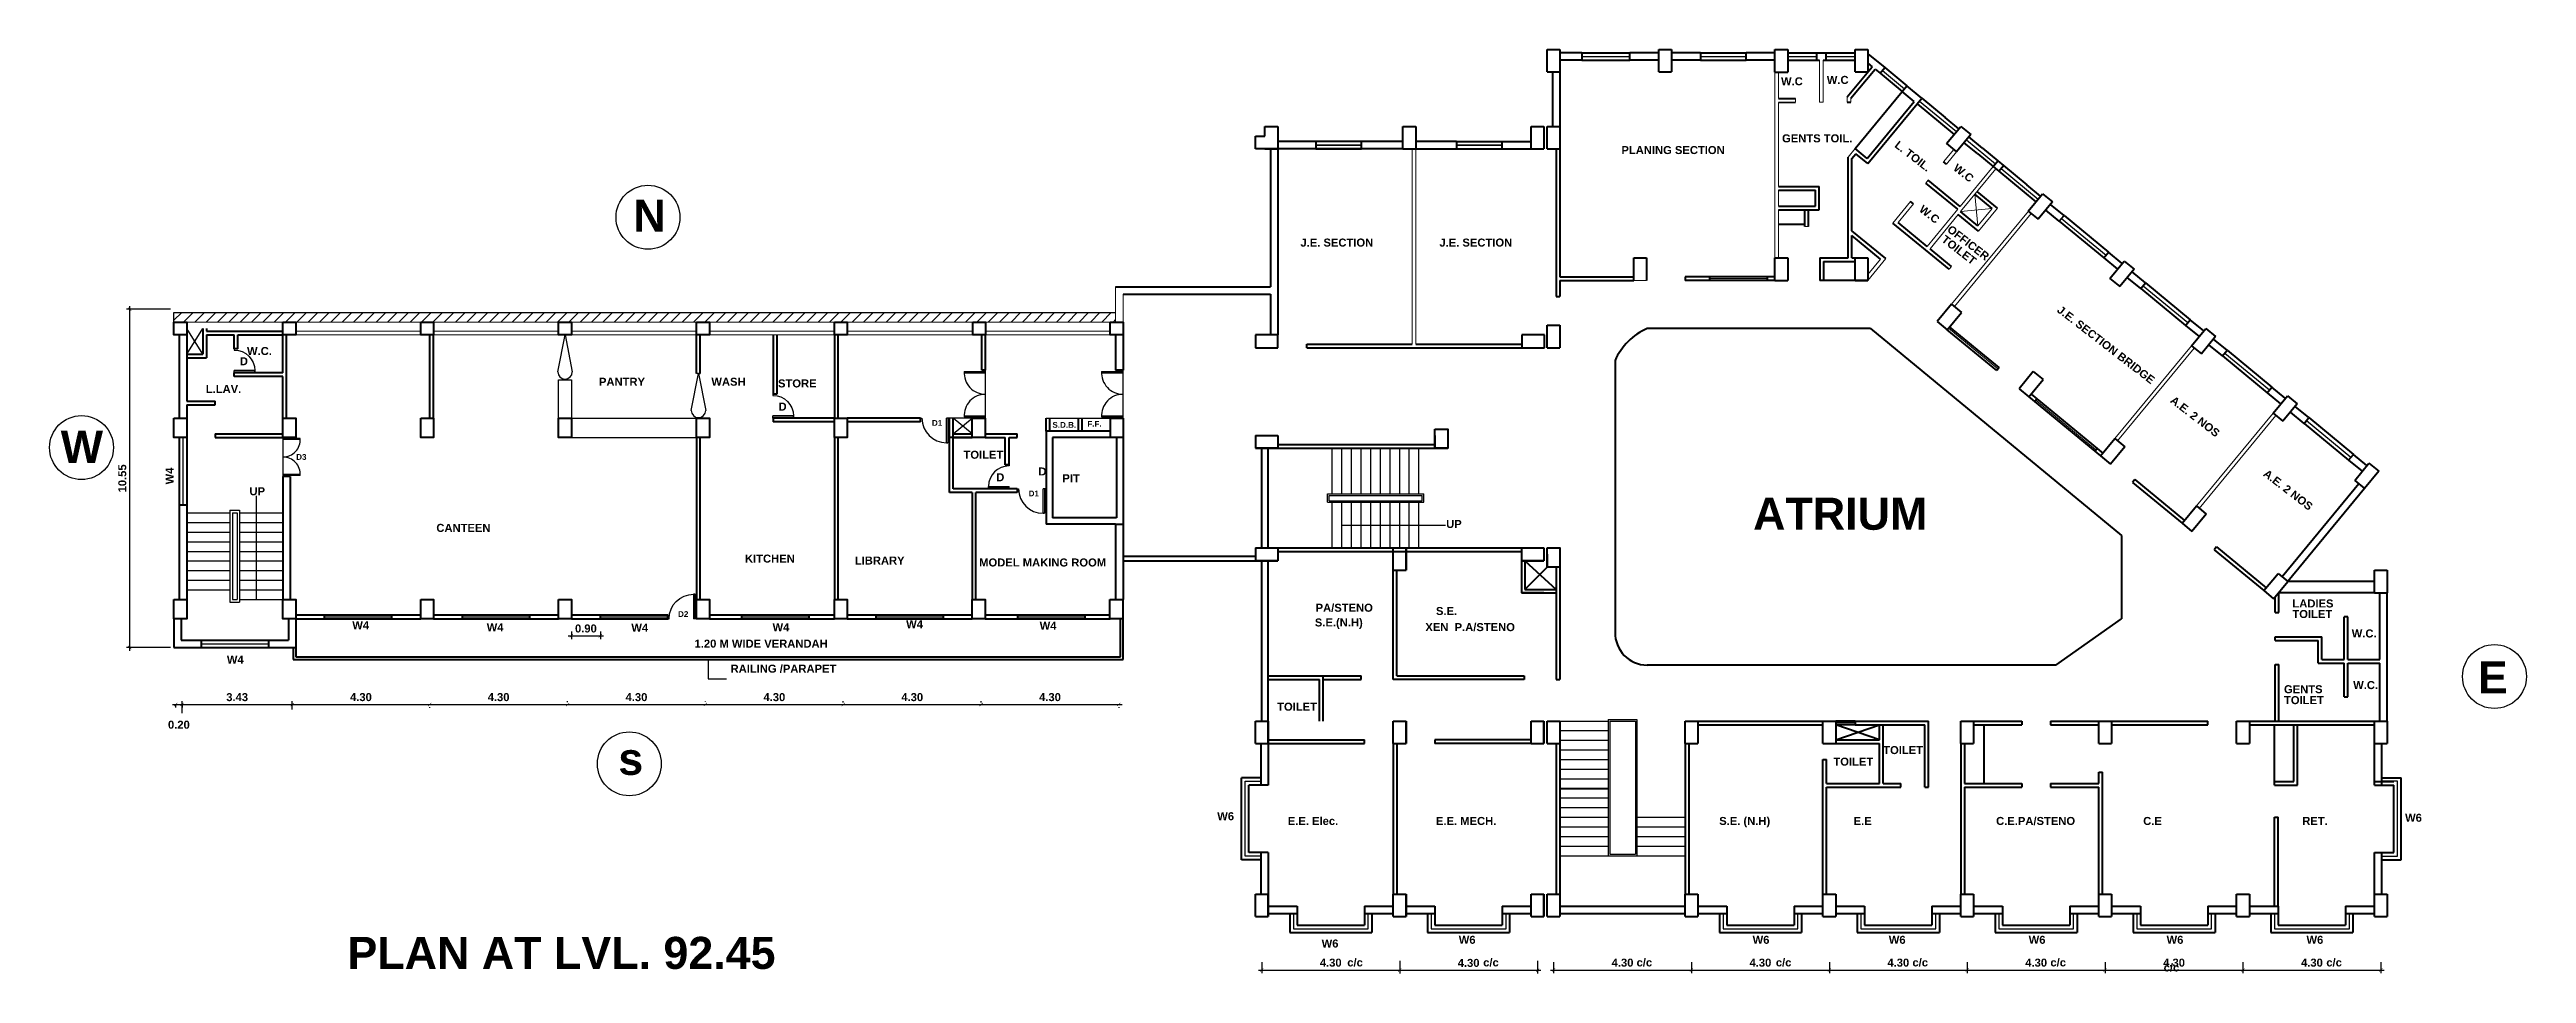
# Model space of a CAD drawing. Header units: inches. Extents: x 1352 to 5457, y 84 to 1168.
# Drawn here: x 2448.1 to 2525.4, y 357.1 to 385.9 of the extents above; entities that cross this region are included whole.
import ezdxf

# ---------------------------------------------------------------- set-up
doc = ezdxf.new("R2010")
doc.units = ezdxf.units.IN
doc.header["$MEASUREMENT"] = 0
doc.header["$PDMODE"] = 35
doc.header["$PDSIZE"] = -0.5
doc.linetypes.add('DASHED2', pattern=[0.375, 0.25, -0.125])
for name, color, linetype, lineweight in [('col', 250, 'Continuous', 40), ('hatch', 250, 'DASHED2', 9), ('roof', 250, 'Continuous', 20), ('text', 250, 'Continuous', 30), ('wall', 7, 'Continuous', 40), ('win', 250, 'Continuous', 30)]:
    doc.layers.add(name, color=color, linetype=linetype, lineweight=lineweight)
doc.styles.get("Standard").update_dxf_attribs({"font": 'arialbd.ttf', "height": 1.5})
doc.dimstyles.get("Standard").update_dxf_attribs({"dimtxt": 0.25, "dimasz": 0.1, "dimexe": 0.1, "dimexo": 0.1, "dimgap": 0.1, "dimtad": 1, "dimzin": 0, "dimdsep": 46, "dimtxsty": 'Standard', "dimblk": 'ARCHTICK', "dimcen": 0.1, "dimdle": 0.1, "dimclrd": 256, "dimadec": 0, "dimazin": 0, "dimtfac": 1, "dimtofl": 0, "dimtmove": 2, "dimatfit": 3, "dimfxl": 1, "dimtolj": 1, "dimtzin": 0, "dimlwd": -1, "dimarcsym": 0})

msp = doc.modelspace()

# ---------------------------------------------------------------- texts
at = {"layer": 'text'}
for s, height, p in [('W.C', 0.25, (2502.118, 384.813)), ('W.C', 0.25, (2503.546, 384.856)), ('GENTS TOIL.', 0.25, (2502.151, 383.033)), ('PLANING SECTION', 0.25, (2497.141, 382.668)), ('N', 1, (2466.329, 380.243)), ('J.E. SECTION', 0.25, (2487.13, 379.783)), ('J.E. SECTION', 0.25, (2491.464, 379.783)), ('D', 0.25, (2454.054, 376.082)), ('W.C.', 0.25, (2454.278, 376.401)), ('L.LAV. ', 0.25, (2452.993, 375.219)), ('PANTRY ', 0.25, (2465.254, 375.443)), ('WASH', 0.25, (2468.76, 375.443)), ('STORE ', 0.25, (2470.838, 375.39)), ('D', 0.25, (2470.854, 374.667)), ('W', 1, (2448.469, 373.038)), ('TOILET ', 0.25, (2476.623, 373.166)), ('D', 0.25, (2477.644, 372.463)), ('D', 0.25, (2478.959, 372.644)), ('PIT ', 0.25, (2479.706, 372.433)), ('UP ', 0.25, (2454.354, 372.028)), ('ATRIUM', 1, (2501.247, 370.951)), ('CANTEEN ', 0.25, (2460.183, 370.885)), ('UP ', 0.25, (2491.675, 371.007)), ('KITCHEN ', 0.25, (2469.808, 369.927)), ('LIBRARY', 0.25, (2473.233, 369.867)), ('MODEL MAKING ROOM', 0.25, (2477.112, 369.806)), ('PA/STENO', 0.25, (2487.604, 368.394)), ('S.E. ', 0.25, (2491.357, 368.292)), ('LADIES ', 0.25, (2518.066, 368.527)), ('W4 ', 0.25, (2457.561, 367.849)), ('W4 ', 0.25, (2461.754, 367.786)), ('W4 ', 0.25, (2466.264, 367.77)), ('W4 ', 0.25, (2470.668, 367.786)), ('W4 ', 0.25, (2474.834, 367.881)), ('W4 ', 0.25, (2478.999, 367.834)), ('S.E.(N.H)', 0.25, (2487.58, 367.935)), ('XEN  P.A/STENO', 0.25, (2491.026, 367.79)), ('TOILET ', 0.25, (2518.066, 368.198)), ('W.C. ', 0.25, (2519.916, 367.592)), ('W4 ', 0.25, (2453.65, 366.776)), ('1.20 M WIDE VERANDAH ', 0.25, (2468.235, 367.275)), ('RAILING /PARAPET', 0.25, (2469.359, 366.494)), ('W.C. ', 0.25, (2519.961, 365.982)), ('E', 1, (2523.849, 365.848)), ('TOILET ', 0.25, (2486.404, 365.308)), ('TOILET ', 0.25, (2517.804, 365.513)), ('GENTS ', 0.25, (2517.804, 365.853)), ('s', 1, (2465.857, 363.307)), ('TOILET ', 0.25, (2503.752, 363.595)), ('TOILET ', 0.25, (2505.305, 363.955)), ('W6', 0.25, (2484.536, 361.892)), ('E.E. Elec.', 0.25, (2486.736, 361.745)), ('E.E. MECH.', 0.25, (2491.357, 361.745)), ('S.E. (N.H)', 0.25, (2500.19, 361.745)), ('E.E ', 0.25, (2504.382, 361.745)), ('C.E.PA/STENO', 0.25, (2508.825, 361.745)), ('C.E', 0.25, (2513.413, 361.745)), ('RET.', 0.25, (2518.373, 361.745)), ('W6', 0.25, (2521.58, 361.844)), ('  PLAN AT LVL. 92.45 ', 1, (2456.634, 357.255)), ('W6', 0.25, (2487.792, 357.922)), ('W6', 0.25, (2492.068, 358.038)), ('W6', 0.25, (2501.232, 358.038)), ('W6', 0.25, (2505.479, 358.038)), ('W6', 0.25, (2509.841, 358.038)), ('W6', 0.25, (2514.142, 358.038)), ('W6', 0.25, (2518.505, 358.038)), ('c/c', 0.25, (2488.591, 357.333)), ('c/c', 0.25, (2492.829, 357.333)), ('c/c', 0.25, (2497.613, 357.333)), ('c/c', 0.25, (2501.956, 357.333)), ('c/c', 0.25, (2506.216, 357.333)), ('c/c', 0.25, (2510.519, 357.333)), ('c/c', 0.25, (2514.051, 357.176)), ('c/c', 0.25, (2519.123, 357.333))]:
    msp.add_text(s, height=height, dxfattribs=at).set_placement(p)
for s, rotation, p in [('L. TOIL.', 322.2657, (2505.638, 382.902)), ('W.C', 322.2657, (2507.467, 382.186)), ('W.C', 322.2657, (2506.402, 380.899)), ('TOILET', 322.2657, (2507.1, 379.958)), ('OFFICER', 322.2657, (2507.277, 380.271)), ('J.E. SECTION BRIDGE', 322.2657, (2510.704, 377.762)), ('A.E. 2 NOS', 322.2657, (2514.233, 374.942)), ('W4 ', 90.00319, (2451.987, 372.367)), ('A.E. 2 NOS', 322.2657, (2517.134, 372.654))]:
    msp.add_text(s, height=0.25, rotation=rotation, dxfattribs=at).set_placement(p)
at = {"layer": 'win'}
for s, p in [('D1', (2475.639, 374.193)), ('S.D.B.   ', (2479.396, 374.132)), ('F.F. ', (2480.485, 374.165)), ('D3', (2455.812, 373.132)), ('D1', (2478.654, 371.993)), ('D2', (2467.721, 368.232))]:
    msp.add_text(s, height=0.18, dxfattribs=at).set_placement(p)

# ---------------------------------------------------------------- blocks, each defined once
blk = doc.blocks.new('_ArchTick')
at = {"color": 0, "linetype": 'ByBlock', "const_width": 0.15}
blk.add_lwpolyline([(-0.5, -0.5), (0.5, 0.5)], dxfattribs=at)
blk = doc.blocks.new('*D559')
at = {"layer": 'Defpoints', "color": 0, "linetype": 'Continuous', "transparency": 16777216}
for p in [(2464.397, 367.883), (2465.297, 367.883), (2465.297, 367.643)]:
    blk.add_point(p, dxfattribs=at)
at = {"layer": 'win', "color": 0, "linetype": 'Continuous', "lineweight": -2, "transparency": 16777216}
for p, q in [((2464.397, 367.783), (2464.397, 367.543)), ((2465.297, 367.783), (2465.297, 367.543))]:
    blk.add_line(p, q, dxfattribs=at)
at = {"layer": 'win', "linetype": 'Continuous', "transparency": 16777216}
blk.add_line((2464.297, 367.643), (2465.397, 367.643), dxfattribs=at)
at = {"layer": 'win', "linetype": 'Continuous', "transparency": 16777216, "xscale": 0.1, "yscale": 0.1, "zscale": 0.1, "rotation": 180}
blk.add_blockref('_ArchTick', (2464.397, 367.643), dxfattribs=at)
at = {"layer": 'win', "linetype": 'Continuous', "transparency": 16777216, "xscale": 0.1, "yscale": 0.1, "zscale": 0.1}
blk.add_blockref('_ArchTick', (2465.297, 367.643), dxfattribs=at)
at = {"layer": 'win', "color": 0, "linetype": 'Continuous', "transparency": 16777216, "insert": (2464.847, 367.871), "char_height": 0.25, "attachment_point": 5}
blk.add_mtext('\\A1;0.90', dxfattribs=at)
blk = doc.blocks.new('R')
at = {"layer": 'win'}
for p, q in [((13.196, 5.483), (13.246, 5.483)), ((14.096, 4.633), (14.096, 5.483)), ((14.196, 5.483), (14.096, 5.483)), ((14.146, 5.483), (14.146, 4.633)), ((14.096, 4.633), (14.146, 4.633)), ((14.146, 4.633), (14.096, 4.633))]:
    blk.add_line(p, q, dxfattribs=at)
blk.add_arc((14.096, 5.483), 0.85, 180, 270, dxfattribs=at)
blk = doc.blocks.new('*D560')
at = {"layer": 'Defpoints', "color": 0, "linetype": 'Continuous', "transparency": 16777216}
for p in [(2452.053, 365.613), (2452.253, 365.613), (2452.253, 365.503)]:
    blk.add_point(p, dxfattribs=at)
at = {"layer": 'text', "linetype": 'Continuous', "transparency": 16777216}
blk.add_line((2451.953, 365.503), (2452.353, 365.503), dxfattribs=at)
at = {"layer": 'text', "color": 0, "linetype": 'Continuous', "lineweight": -2, "transparency": 16777216}
for p, q in [((2452.053, 365.513), (2452.053, 365.403)), ((2452.253, 365.513), (2452.253, 365.403))]:
    blk.add_line(p, q, dxfattribs=at)
at = {"layer": 'text', "linetype": 'Continuous', "transparency": 16777216, "xscale": 0.1, "yscale": 0.1, "zscale": 0.1, "rotation": 180}
blk.add_blockref('_ArchTick', (2452.053, 365.503), dxfattribs=at)
at = {"layer": 'text', "linetype": 'Continuous', "transparency": 16777216, "xscale": 0.1, "yscale": 0.1, "zscale": 0.1}
blk.add_blockref('_ArchTick', (2452.253, 365.503), dxfattribs=at)
at = {"layer": 'text', "color": 0, "linetype": 'Continuous', "transparency": 16777216, "insert": (2452.153, 364.87), "char_height": 0.25, "attachment_point": 5}
blk.add_mtext('\\A1;0.20', dxfattribs=at)
blk = doc.blocks.new('*D561')
at = {"layer": 'Defpoints', "color": 0, "linetype": 'Continuous', "transparency": 16777216}
for p in [(2455.688, 365.502), (2452.253, 365.133), (2455.688, 365.243)]:
    blk.add_point(p, dxfattribs=at)
at = {"layer": 'text', "linetype": 'Continuous', "transparency": 16777216}
blk.add_line((2452.153, 365.502), (2455.788, 365.502), dxfattribs=at)
at = {"layer": 'text', "color": 0, "linetype": 'Continuous', "lineweight": -2, "transparency": 16777216}
for p, q in [((2452.253, 365.233), (2452.253, 365.602)), ((2455.688, 365.343), (2455.688, 365.602))]:
    blk.add_line(p, q, dxfattribs=at)
at = {"layer": 'text', "linetype": 'Continuous', "transparency": 16777216, "xscale": 0.1, "yscale": 0.1, "zscale": 0.1, "rotation": 180}
blk.add_blockref('_ArchTick', (2452.253, 365.502), dxfattribs=at)
at = {"layer": 'text', "linetype": 'Continuous', "transparency": 16777216, "xscale": 0.1, "yscale": 0.1, "zscale": 0.1}
blk.add_blockref('_ArchTick', (2455.688, 365.502), dxfattribs=at)
at = {"layer": 'text', "color": 0, "linetype": 'Continuous', "transparency": 16777216, "insert": (2453.971, 365.73), "char_height": 0.25, "attachment_point": 5}
blk.add_mtext('\\A1;3.43', dxfattribs=at)
blk = doc.blocks.new('*D562')
at = {"layer": 'Defpoints', "color": 0, "linetype": 'Continuous', "transparency": 16777216}
for p in [(2459.974, 365.514), (2459.974, 365.502), (2455.688, 365.243)]:
    blk.add_point(p, dxfattribs=at)
at = {"layer": 'text', "linetype": 'Continuous', "transparency": 16777216}
blk.add_line((2455.588, 365.502), (2460.074, 365.502), dxfattribs=at)
at = {"layer": 'text', "color": 0, "linetype": 'Continuous', "lineweight": -2, "transparency": 16777216}
for p, q in [((2455.688, 365.343), (2455.688, 365.602)), ((2459.974, 365.414), (2459.974, 365.402))]:
    blk.add_line(p, q, dxfattribs=at)
at = {"layer": 'text', "linetype": 'Continuous', "transparency": 16777216, "xscale": 0.1, "yscale": 0.1, "zscale": 0.1, "rotation": 180}
blk.add_blockref('_ArchTick', (2455.688, 365.502), dxfattribs=at)
at = {"layer": 'text', "linetype": 'Continuous', "transparency": 16777216, "xscale": 0.1, "yscale": 0.1, "zscale": 0.1}
blk.add_blockref('_ArchTick', (2459.974, 365.502), dxfattribs=at)
at = {"layer": 'text', "color": 0, "linetype": 'Continuous', "transparency": 16777216, "insert": (2457.831, 365.73), "char_height": 0.25, "attachment_point": 5}
blk.add_mtext('\\A1;4.30 ', dxfattribs=at)
blk = doc.blocks.new('*D563')
at = {"layer": 'Defpoints', "color": 0, "linetype": 'Continuous', "transparency": 16777216}
for p in [(2459.974, 365.514), (2464.274, 365.502), (2464.274, 365.479)]:
    blk.add_point(p, dxfattribs=at)
at = {"layer": 'text', "linetype": 'Continuous', "transparency": 16777216}
blk.add_line((2459.874, 365.502), (2464.374, 365.502), dxfattribs=at)
at = {"layer": 'text', "color": 0, "linetype": 'Continuous', "lineweight": -2, "transparency": 16777216}
for p, q in [((2459.974, 365.414), (2459.974, 365.402)), ((2464.274, 365.579), (2464.274, 365.602))]:
    blk.add_line(p, q, dxfattribs=at)
at = {"layer": 'text', "linetype": 'Continuous', "transparency": 16777216, "xscale": 0.1, "yscale": 0.1, "zscale": 0.1, "rotation": 180}
blk.add_blockref('_ArchTick', (2459.974, 365.502), dxfattribs=at)
at = {"layer": 'text', "linetype": 'Continuous', "transparency": 16777216, "xscale": 0.1, "yscale": 0.1, "zscale": 0.1}
blk.add_blockref('_ArchTick', (2464.274, 365.502), dxfattribs=at)
at = {"layer": 'text', "color": 0, "linetype": 'Continuous', "transparency": 16777216, "insert": (2462.124, 365.73), "char_height": 0.25, "attachment_point": 5}
blk.add_mtext('\\A1;4.30', dxfattribs=at)
blk = doc.blocks.new('*D564')
at = {"layer": 'Defpoints', "color": 0, "linetype": 'Continuous', "transparency": 16777216}
for p in [(2464.274, 365.479), (2468.574, 365.502), (2468.574, 365.493)]:
    blk.add_point(p, dxfattribs=at)
at = {"layer": 'text', "linetype": 'Continuous', "transparency": 16777216}
blk.add_line((2464.174, 365.502), (2468.674, 365.502), dxfattribs=at)
at = {"layer": 'text', "color": 0, "linetype": 'Continuous', "lineweight": -2, "transparency": 16777216}
for p, q in [((2464.274, 365.579), (2464.274, 365.602)), ((2468.574, 365.593), (2468.574, 365.602))]:
    blk.add_line(p, q, dxfattribs=at)
at = {"layer": 'text', "linetype": 'Continuous', "transparency": 16777216, "xscale": 0.1, "yscale": 0.1, "zscale": 0.1, "rotation": 180}
blk.add_blockref('_ArchTick', (2464.274, 365.502), dxfattribs=at)
at = {"layer": 'text', "linetype": 'Continuous', "transparency": 16777216, "xscale": 0.1, "yscale": 0.1, "zscale": 0.1}
blk.add_blockref('_ArchTick', (2468.574, 365.502), dxfattribs=at)
at = {"layer": 'text', "color": 0, "linetype": 'Continuous', "transparency": 16777216, "insert": (2466.424, 365.73), "char_height": 0.25, "attachment_point": 5}
blk.add_mtext('\\A1;4.30', dxfattribs=at)
blk = doc.blocks.new('*D565')
at = {"layer": 'Defpoints', "color": 0, "linetype": 'Continuous', "transparency": 16777216}
for p in [(2468.574, 365.493), (2472.874, 365.502), (2472.874, 365.465)]:
    blk.add_point(p, dxfattribs=at)
at = {"layer": 'text', "linetype": 'Continuous', "transparency": 16777216}
blk.add_line((2468.474, 365.502), (2472.974, 365.502), dxfattribs=at)
at = {"layer": 'text', "color": 0, "linetype": 'Continuous', "lineweight": -2, "transparency": 16777216}
for p, q in [((2468.574, 365.593), (2468.574, 365.602)), ((2472.874, 365.565), (2472.874, 365.602))]:
    blk.add_line(p, q, dxfattribs=at)
at = {"layer": 'text', "linetype": 'Continuous', "transparency": 16777216, "xscale": 0.1, "yscale": 0.1, "zscale": 0.1, "rotation": 180}
blk.add_blockref('_ArchTick', (2468.574, 365.502), dxfattribs=at)
at = {"layer": 'text', "linetype": 'Continuous', "transparency": 16777216, "xscale": 0.1, "yscale": 0.1, "zscale": 0.1}
blk.add_blockref('_ArchTick', (2472.874, 365.502), dxfattribs=at)
at = {"layer": 'text', "color": 0, "linetype": 'Continuous', "transparency": 16777216, "insert": (2470.724, 365.73), "char_height": 0.25, "attachment_point": 5}
blk.add_mtext('\\A1;4.30', dxfattribs=at)
blk = doc.blocks.new('*D566')
at = {"layer": 'Defpoints', "color": 0, "linetype": 'Continuous', "transparency": 16777216}
for p in [(2472.874, 365.465), (2477.174, 365.502), (2477.174, 365.465)]:
    blk.add_point(p, dxfattribs=at)
at = {"layer": 'text', "linetype": 'Continuous', "transparency": 16777216}
blk.add_line((2472.774, 365.502), (2477.274, 365.502), dxfattribs=at)
at = {"layer": 'text', "color": 0, "linetype": 'Continuous', "lineweight": -2, "transparency": 16777216}
for p, q in [((2472.874, 365.565), (2472.874, 365.602)), ((2477.174, 365.565), (2477.174, 365.602))]:
    blk.add_line(p, q, dxfattribs=at)
at = {"layer": 'text', "linetype": 'Continuous', "transparency": 16777216, "xscale": 0.1, "yscale": 0.1, "zscale": 0.1, "rotation": 180}
blk.add_blockref('_ArchTick', (2472.874, 365.502), dxfattribs=at)
at = {"layer": 'text', "linetype": 'Continuous', "transparency": 16777216, "xscale": 0.1, "yscale": 0.1, "zscale": 0.1}
blk.add_blockref('_ArchTick', (2477.174, 365.502), dxfattribs=at)
at = {"layer": 'text', "color": 0, "linetype": 'Continuous', "transparency": 16777216, "insert": (2475.024, 365.73), "char_height": 0.25, "attachment_point": 5}
blk.add_mtext('\\A1;4.30', dxfattribs=at)
blk = doc.blocks.new('*D567')
at = {"layer": 'Defpoints', "color": 0, "linetype": 'Continuous', "transparency": 16777216}
for p in [(2477.174, 365.465), (2481.466, 365.515), (2481.466, 365.502)]:
    blk.add_point(p, dxfattribs=at)
at = {"layer": 'text', "linetype": 'Continuous', "transparency": 16777216}
blk.add_line((2477.074, 365.502), (2481.566, 365.502), dxfattribs=at)
at = {"layer": 'text', "color": 0, "linetype": 'Continuous', "lineweight": -2, "transparency": 16777216}
for p, q in [((2477.174, 365.565), (2477.174, 365.602)), ((2481.466, 365.415), (2481.466, 365.402))]:
    blk.add_line(p, q, dxfattribs=at)
at = {"layer": 'text', "linetype": 'Continuous', "transparency": 16777216, "xscale": 0.1, "yscale": 0.1, "zscale": 0.1, "rotation": 180}
blk.add_blockref('_ArchTick', (2477.174, 365.502), dxfattribs=at)
at = {"layer": 'text', "linetype": 'Continuous', "transparency": 16777216, "xscale": 0.1, "yscale": 0.1, "zscale": 0.1}
blk.add_blockref('_ArchTick', (2481.466, 365.502), dxfattribs=at)
at = {"layer": 'text', "color": 0, "linetype": 'Continuous', "transparency": 16777216, "insert": (2479.32, 365.73), "char_height": 0.25, "attachment_point": 5}
blk.add_mtext('\\A1;4.30 ', dxfattribs=at)
blk = doc.blocks.new('*D568')
at = {"layer": 'Defpoints', "color": 0, "linetype": 'Continuous', "transparency": 16777216}
for p in [(2451.997, 377.828), (2450.618, 367.278), (2451.997, 367.278)]:
    blk.add_point(p, dxfattribs=at)
at = {"layer": 'text', "color": 0, "linetype": 'Continuous', "lineweight": -2, "transparency": 16777216}
for p, q in [((2451.897, 377.828), (2450.518, 377.828)), ((2451.897, 367.278), (2450.518, 367.278))]:
    blk.add_line(p, q, dxfattribs=at)
at = {"layer": 'text', "linetype": 'Continuous', "transparency": 16777216}
blk.add_line((2450.618, 377.928), (2450.618, 367.178), dxfattribs=at)
at = {"layer": 'text', "linetype": 'Continuous', "transparency": 16777216, "xscale": 0.1, "yscale": 0.1, "zscale": 0.1}
for p, rotation in [((2450.618, 377.828), 90), ((2450.618, 367.278), 270)]:
    blk.add_blockref('_ArchTick', p, dxfattribs=dict(at, rotation=rotation))
at = {"layer": 'text', "color": 0, "linetype": 'Continuous', "transparency": 16777216, "insert": (2450.39, 372.553), "char_height": 0.25, "attachment_point": 5, "rotation": 90}
blk.add_mtext('\\A1;10.55', dxfattribs=at)
blk = doc.blocks.new('*D569')
at = {"layer": 'Defpoints', "color": 0, "linetype": 'Continuous', "transparency": 16777216}
for p in [(2485.925, 357.561), (2490.225, 357.561), (2490.225, 357.221)]:
    blk.add_point(p, dxfattribs=at)
at = {"layer": 'text', "linetype": 'Continuous', "transparency": 16777216}
blk.add_line((2485.825, 357.221), (2490.325, 357.221), dxfattribs=at)
at = {"layer": 'text', "color": 0, "linetype": 'Continuous', "lineweight": -2, "transparency": 16777216}
for p, q in [((2485.925, 357.461), (2485.925, 357.121)), ((2490.225, 357.461), (2490.225, 357.121))]:
    blk.add_line(p, q, dxfattribs=at)
at = {"layer": 'text', "linetype": 'Continuous', "transparency": 16777216, "xscale": 0.1, "yscale": 0.1, "zscale": 0.1, "rotation": 180}
blk.add_blockref('_ArchTick', (2485.925, 357.221), dxfattribs=at)
at = {"layer": 'text', "linetype": 'Continuous', "transparency": 16777216, "xscale": 0.1, "yscale": 0.1, "zscale": 0.1}
blk.add_blockref('_ArchTick', (2490.225, 357.221), dxfattribs=at)
at = {"layer": 'text', "color": 0, "linetype": 'Continuous', "transparency": 16777216, "insert": (2488.075, 357.449), "char_height": 0.25, "attachment_point": 5}
blk.add_mtext('\\A1;4.30', dxfattribs=at)
blk = doc.blocks.new('*D570')
at = {"layer": 'Defpoints', "color": 0, "linetype": 'Continuous', "transparency": 16777216}
for p in [(2495.025, 357.561), (2499.325, 357.561), (2499.325, 357.221)]:
    blk.add_point(p, dxfattribs=at)
at = {"layer": 'text', "linetype": 'Continuous', "transparency": 16777216}
blk.add_line((2494.925, 357.221), (2499.425, 357.221), dxfattribs=at)
at = {"layer": 'text', "color": 0, "linetype": 'Continuous', "lineweight": -2, "transparency": 16777216}
for p, q in [((2495.025, 357.461), (2495.025, 357.121)), ((2499.325, 357.461), (2499.325, 357.121))]:
    blk.add_line(p, q, dxfattribs=at)
at = {"layer": 'text', "linetype": 'Continuous', "transparency": 16777216, "xscale": 0.1, "yscale": 0.1, "zscale": 0.1, "rotation": 180}
blk.add_blockref('_ArchTick', (2495.025, 357.221), dxfattribs=at)
at = {"layer": 'text', "linetype": 'Continuous', "transparency": 16777216, "xscale": 0.1, "yscale": 0.1, "zscale": 0.1}
blk.add_blockref('_ArchTick', (2499.325, 357.221), dxfattribs=at)
at = {"layer": 'text', "color": 0, "linetype": 'Continuous', "transparency": 16777216, "insert": (2497.175, 357.449), "char_height": 0.25, "attachment_point": 5}
blk.add_mtext('\\A1;4.30', dxfattribs=at)
blk = doc.blocks.new('*D571')
at = {"layer": 'Defpoints', "color": 0, "linetype": 'Continuous', "transparency": 16777216}
for p in [(2499.325, 357.561), (2503.625, 357.561), (2503.625, 357.221)]:
    blk.add_point(p, dxfattribs=at)
at = {"layer": 'text', "linetype": 'Continuous', "transparency": 16777216}
blk.add_line((2499.225, 357.221), (2503.725, 357.221), dxfattribs=at)
at = {"layer": 'text', "color": 0, "linetype": 'Continuous', "lineweight": -2, "transparency": 16777216}
for p, q in [((2499.325, 357.461), (2499.325, 357.121)), ((2503.625, 357.461), (2503.625, 357.121))]:
    blk.add_line(p, q, dxfattribs=at)
at = {"layer": 'text', "linetype": 'Continuous', "transparency": 16777216, "xscale": 0.1, "yscale": 0.1, "zscale": 0.1, "rotation": 180}
blk.add_blockref('_ArchTick', (2499.325, 357.221), dxfattribs=at)
at = {"layer": 'text', "linetype": 'Continuous', "transparency": 16777216, "xscale": 0.1, "yscale": 0.1, "zscale": 0.1}
blk.add_blockref('_ArchTick', (2503.625, 357.221), dxfattribs=at)
at = {"layer": 'text', "color": 0, "linetype": 'Continuous', "transparency": 16777216, "insert": (2501.475, 357.449), "char_height": 0.25, "attachment_point": 5}
blk.add_mtext('\\A1;4.30', dxfattribs=at)
blk = doc.blocks.new('*D572')
at = {"layer": 'Defpoints', "color": 0, "linetype": 'Continuous', "transparency": 16777216}
for p in [(2503.625, 357.561), (2507.925, 357.561), (2507.925, 357.221)]:
    blk.add_point(p, dxfattribs=at)
at = {"layer": 'text', "linetype": 'Continuous', "transparency": 16777216}
blk.add_line((2503.525, 357.221), (2508.025, 357.221), dxfattribs=at)
at = {"layer": 'text', "color": 0, "linetype": 'Continuous', "lineweight": -2, "transparency": 16777216}
for p, q in [((2503.625, 357.461), (2503.625, 357.121)), ((2507.925, 357.461), (2507.925, 357.121))]:
    blk.add_line(p, q, dxfattribs=at)
at = {"layer": 'text', "linetype": 'Continuous', "transparency": 16777216, "xscale": 0.1, "yscale": 0.1, "zscale": 0.1, "rotation": 180}
blk.add_blockref('_ArchTick', (2503.625, 357.221), dxfattribs=at)
at = {"layer": 'text', "linetype": 'Continuous', "transparency": 16777216, "xscale": 0.1, "yscale": 0.1, "zscale": 0.1}
blk.add_blockref('_ArchTick', (2507.925, 357.221), dxfattribs=at)
at = {"layer": 'text', "color": 0, "linetype": 'Continuous', "transparency": 16777216, "insert": (2505.775, 357.449), "char_height": 0.25, "attachment_point": 5}
blk.add_mtext('\\A1;4.30', dxfattribs=at)
blk = doc.blocks.new('*D573')
at = {"layer": 'Defpoints', "color": 0, "linetype": 'Continuous', "transparency": 16777216}
for p in [(2507.925, 357.561), (2512.225, 357.561), (2512.225, 357.221)]:
    blk.add_point(p, dxfattribs=at)
at = {"layer": 'text', "linetype": 'Continuous', "transparency": 16777216}
blk.add_line((2507.825, 357.221), (2512.325, 357.221), dxfattribs=at)
at = {"layer": 'text', "color": 0, "linetype": 'Continuous', "lineweight": -2, "transparency": 16777216}
for p, q in [((2507.925, 357.461), (2507.925, 357.121)), ((2512.225, 357.461), (2512.225, 357.121))]:
    blk.add_line(p, q, dxfattribs=at)
at = {"layer": 'text', "linetype": 'Continuous', "transparency": 16777216, "xscale": 0.1, "yscale": 0.1, "zscale": 0.1, "rotation": 180}
blk.add_blockref('_ArchTick', (2507.925, 357.221), dxfattribs=at)
at = {"layer": 'text', "linetype": 'Continuous', "transparency": 16777216, "xscale": 0.1, "yscale": 0.1, "zscale": 0.1}
blk.add_blockref('_ArchTick', (2512.225, 357.221), dxfattribs=at)
at = {"layer": 'text', "color": 0, "linetype": 'Continuous', "transparency": 16777216, "insert": (2510.075, 357.449), "char_height": 0.25, "attachment_point": 5}
blk.add_mtext('\\A1;4.30', dxfattribs=at)
blk = doc.blocks.new('*D574')
at = {"layer": 'Defpoints', "color": 0, "linetype": 'Continuous', "transparency": 16777216}
for p in [(2512.225, 357.561), (2516.525, 357.561), (2516.525, 357.221)]:
    blk.add_point(p, dxfattribs=at)
at = {"layer": 'text', "linetype": 'Continuous', "transparency": 16777216}
blk.add_line((2512.125, 357.221), (2516.625, 357.221), dxfattribs=at)
at = {"layer": 'text', "color": 0, "linetype": 'Continuous', "lineweight": -2, "transparency": 16777216}
for p, q in [((2512.225, 357.461), (2512.225, 357.121)), ((2516.525, 357.461), (2516.525, 357.121))]:
    blk.add_line(p, q, dxfattribs=at)
at = {"layer": 'text', "linetype": 'Continuous', "transparency": 16777216, "xscale": 0.1, "yscale": 0.1, "zscale": 0.1, "rotation": 180}
blk.add_blockref('_ArchTick', (2512.225, 357.221), dxfattribs=at)
at = {"layer": 'text', "linetype": 'Continuous', "transparency": 16777216, "xscale": 0.1, "yscale": 0.1, "zscale": 0.1}
blk.add_blockref('_ArchTick', (2516.525, 357.221), dxfattribs=at)
at = {"layer": 'text', "color": 0, "linetype": 'Continuous', "transparency": 16777216, "insert": (2514.375, 357.449), "char_height": 0.25, "attachment_point": 5}
blk.add_mtext('\\A1;4.30', dxfattribs=at)
blk = doc.blocks.new('*D575')
at = {"layer": 'Defpoints', "color": 0, "linetype": 'Continuous', "transparency": 16777216}
for p in [(2516.525, 357.561), (2520.825, 357.561), (2520.825, 357.221)]:
    blk.add_point(p, dxfattribs=at)
at = {"layer": 'text', "linetype": 'Continuous', "transparency": 16777216}
blk.add_line((2516.425, 357.221), (2520.925, 357.221), dxfattribs=at)
at = {"layer": 'text', "color": 0, "linetype": 'Continuous', "lineweight": -2, "transparency": 16777216}
for p, q in [((2516.525, 357.461), (2516.525, 357.121)), ((2520.825, 357.461), (2520.825, 357.121))]:
    blk.add_line(p, q, dxfattribs=at)
at = {"layer": 'text', "linetype": 'Continuous', "transparency": 16777216, "xscale": 0.1, "yscale": 0.1, "zscale": 0.1, "rotation": 180}
blk.add_blockref('_ArchTick', (2516.525, 357.221), dxfattribs=at)
at = {"layer": 'text', "linetype": 'Continuous', "transparency": 16777216, "xscale": 0.1, "yscale": 0.1, "zscale": 0.1}
blk.add_blockref('_ArchTick', (2520.825, 357.221), dxfattribs=at)
at = {"layer": 'text', "color": 0, "linetype": 'Continuous', "transparency": 16777216, "insert": (2518.675, 357.449), "char_height": 0.25, "attachment_point": 5}
blk.add_mtext('\\A1;4.30', dxfattribs=at)
blk = doc.blocks.new('*D576')
at = {"layer": 'Defpoints', "color": 0, "linetype": 'Continuous', "transparency": 16777216}
for p in [(2490.225, 357.609), (2494.525, 357.609), (2494.525, 357.213)]:
    blk.add_point(p, dxfattribs=at)
at = {"layer": 'text', "linetype": 'Continuous', "transparency": 16777216}
blk.add_line((2490.125, 357.213), (2494.625, 357.213), dxfattribs=at)
at = {"layer": 'text', "color": 0, "linetype": 'Continuous', "lineweight": -2, "transparency": 16777216}
for p, q in [((2490.225, 357.509), (2490.225, 357.113)), ((2494.525, 357.509), (2494.525, 357.113))]:
    blk.add_line(p, q, dxfattribs=at)
at = {"layer": 'text', "linetype": 'Continuous', "transparency": 16777216, "xscale": 0.1, "yscale": 0.1, "zscale": 0.1, "rotation": 180}
blk.add_blockref('_ArchTick', (2490.225, 357.213), dxfattribs=at)
at = {"layer": 'text', "linetype": 'Continuous', "transparency": 16777216, "xscale": 0.1, "yscale": 0.1, "zscale": 0.1}
blk.add_blockref('_ArchTick', (2494.525, 357.213), dxfattribs=at)
at = {"layer": 'text', "color": 0, "linetype": 'Continuous', "transparency": 16777216, "insert": (2492.375, 357.441), "char_height": 0.25, "attachment_point": 5}
blk.add_mtext('\\A1;4.30', dxfattribs=at)

# ---------------------------------------------------------------- dimensions: what is measured, and where the dimension line sits
at = {"layer": 'text', "linetype": 'Continuous'}
dim = msp.add_linear_dim(base=(2450.618, 367.278), p1=(2451.997, 377.828), p2=(2451.997, 367.278), angle=90, dimstyle='Standard', dxfattribs=at)
dim.commit()
dim.dimension.update_dxf_attribs({"geometry": '*D568', "text_midpoint": (2450.39, 372.553)})
for base, p1, p2, picture, middle in [((2452.253, 365.503), (2452.053, 365.613), (2452.253, 365.613), '*D560', (2452.153, 364.87)), ((2455.6879, 365.5024), (2452.2534, 365.1328), (2455.6879, 365.2426), '*D561', (2453.9707, 365.7302)), ((2464.274, 365.502), (2459.974, 365.514), (2464.274, 365.479), '*D563', (2462.124, 365.73)), ((2468.574, 365.502), (2464.274, 365.479), (2468.574, 365.493), '*D564', (2466.424, 365.73)), ((2472.874, 365.502), (2468.574, 365.493), (2472.874, 365.465), '*D565', (2470.724, 365.73)), ((2477.174, 365.502), (2472.874, 365.465), (2477.174, 365.465), '*D566', (2475.024, 365.73)), ((2490.225, 357.221), (2485.925, 357.561), (2490.225, 357.561), '*D569', (2488.075, 357.449)), ((2494.525, 357.213), (2490.225, 357.609), (2494.525, 357.609), '*D576', (2492.375, 357.441)), ((2499.325, 357.221), (2495.025, 357.561), (2499.325, 357.561), '*D570', (2497.175, 357.449)), ((2503.625, 357.221), (2499.325, 357.561), (2503.625, 357.561), '*D571', (2501.475, 357.449)), ((2507.925, 357.221), (2503.625, 357.561), (2507.925, 357.561), '*D572', (2505.775, 357.449)), ((2512.225, 357.221), (2507.925, 357.561), (2512.225, 357.561), '*D573', (2510.075, 357.449)), ((2516.525, 357.221), (2512.225, 357.561), (2516.525, 357.561), '*D574', (2514.375, 357.449)), ((2520.825, 357.221), (2516.525, 357.561), (2520.825, 357.561), '*D575', (2518.675, 357.449))]:
    dim = msp.add_linear_dim(base=base, p1=p1, p2=p2, dimstyle='Standard', dxfattribs=at)
    dim.commit()
    dim.dimension.update_dxf_attribs({"geometry": picture, "text_midpoint": middle})
for base, p1, p2, picture, middle in [((2459.974, 365.502), (2455.688, 365.243), (2459.974, 365.514), '*D562', (2457.831, 365.73)), ((2481.466, 365.502), (2477.174, 365.465), (2481.466, 365.515), '*D567', (2479.32, 365.73))]:
    dim = msp.add_linear_dim(base=base, p1=p1, p2=p2, text='4.30 ', dimstyle='Standard', dxfattribs=at)
    dim.commit()
    dim.dimension.update_dxf_attribs({"geometry": picture, "text_midpoint": middle})
at = {"layer": 'win', "linetype": 'Continuous'}
dim = msp.add_linear_dim(base=(2465.297, 367.643), p1=(2464.397, 367.883), p2=(2465.297, 367.883), dimstyle='Standard', dxfattribs=at)
dim.commit()
dim.dimension.update_dxf_attribs({"geometry": '*D559', "text_midpoint": (2464.847, 367.871)})

# ---------------------------------------------------------------- hatches: boundary and pattern name
at = {"layer": 'hatch', "linetype": 'Continuous'}
h = msp.add_hatch(dxfattribs=at)
h.set_pattern_fill('ANSI31', color=256, scale=2, style=0)
h.set_pattern_definition([(45, (2828.22908, -52.73929), (-0.1767767, 0.1767767), [])])
h.paths.add_polyline_path([(2481.367, 377.428), (2481.367, 377.728), (2451.997, 377.728), (2451.997, 377.428)])

# ---------------------------------------------------------------- linework, layer by layer
at = {"layer": 'col'}
for p, q in [((2494.825, 385.928), (2495.225, 385.928)), ((2494.825, 385.228), (2494.825, 385.928)), ((2495.225, 385.928), (2495.225, 385.228)), ((2498.303, 385.928), (2498.703, 385.928)), ((2498.303, 385.228), (2498.303, 385.928)), ((2498.703, 385.928), (2498.703, 385.228)), ((2501.927, 385.926), (2502.327, 385.926)), ((2501.927, 385.226), (2501.927, 385.926)), ((2502.327, 385.926), (2502.327, 385.226)), ((2504.427, 385.928), (2504.827, 385.928)), ((2504.427, 385.228), (2504.427, 385.928)), ((2504.827, 385.928), (2504.827, 385.228)), ((2494.825, 385.228), (2495.225, 385.228)), ((2494.825, 385.228), (2495.225, 385.228)), ((2498.303, 385.228), (2498.703, 385.228)), ((2498.303, 385.228), (2498.703, 385.228)), ((2501.927, 385.226), (2502.327, 385.226)), ((2504.183, 384.448), (2504.96, 385.39)), ((2504.298, 384.407), (2505.049, 385.317)), ((2504.427, 385.228), (2504.827, 385.228)), ((2504.435, 382.841), (2506.046, 384.792)), ((2505.205, 385.188), (2505.352, 385.365)), ((2504.809, 382.532), (2506.273, 384.306)), ((2504.825, 382.371), (2506.362, 384.233)), ((2506.362, 384.233), (2506.508, 384.41)), ((2485.725, 382.828), (2485.725, 383.228)), ((2485.725, 383.228), (2486.025, 383.228)), ((2486.025, 383.528), (2486.425, 383.528)), ((2486.025, 383.228), (2486.025, 383.528)), ((2486.425, 383.528), (2486.425, 382.828)), ((2490.327, 383.528), (2490.727, 383.528)), ((2490.327, 382.828), (2490.327, 383.528)), ((2490.727, 383.528), (2490.727, 382.828)), ((2494.325, 383.528), (2494.725, 383.528)), ((2494.325, 382.828), (2494.325, 383.528)), ((2494.725, 383.528), (2494.725, 382.828)), ((2494.825, 383.528), (2495.225, 383.528)), ((2494.825, 382.828), (2494.825, 383.528)), ((2495.225, 383.528), (2495.225, 378.843)), ((2507.283, 382.993), (2507.729, 383.533)), ((2508.037, 383.278), (2507.592, 382.738)), ((2507.729, 383.533), (2508.037, 383.278)), ((2486.425, 382.828), (2485.725, 382.828)), ((2486.025, 382.828), (2486.425, 382.828)), ((2486.025, 382.828), (2486.425, 382.828)), ((2490.327, 382.828), (2490.727, 382.828)), ((2490.327, 382.828), (2494.325, 382.828)), ((2494.325, 382.828), (2494.725, 382.828)), ((2494.325, 382.828), (2494.725, 382.828)), ((2494.825, 382.828), (2495.225, 382.828)), ((2494.825, 382.828), (2495.225, 382.828)), ((2495.11, 382.828), (2495.11, 378.228)), ((2504.212, 379.428), (2504.212, 382.571)), ((2504.327, 382.529), (2504.451, 382.679)), ((2504.327, 380.277), (2504.327, 382.529)), ((2507.283, 382.993), (2507.592, 382.738)), ((2502.042, 381.658), (2503.312, 381.658)), ((2503.312, 380.928), (2503.312, 381.658)), ((2502.042, 381.543), (2503.197, 381.543)), ((2502.042, 381.043), (2503.197, 381.043)), ((2502.042, 380.928), (2503.312, 380.928)), ((2502.857, 380.408), (2502.857, 380.928)), ((2502.972, 380.408), (2502.972, 380.928)), ((2503.197, 381.043), (2503.197, 381.543)), ((2509.828, 380.892), (2510.274, 381.432)), ((2509.828, 380.892), (2510.137, 380.637)), ((2510.582, 381.177), (2510.137, 380.637)), ((2510.274, 381.432), (2510.582, 381.177)), ((2502.042, 380.478), (2502.857, 380.478)), ((2504.327, 379.428), (2504.327, 380.128)), ((2497.527, 379.428), (2497.927, 379.428)), ((2497.527, 378.728), (2497.527, 379.428)), ((2497.927, 379.428), (2497.927, 378.728)), ((2501.927, 379.428), (2502.327, 379.428)), ((2501.927, 378.728), (2501.927, 379.428)), ((2502.327, 379.428), (2502.327, 378.728)), ((2503.327, 379.428), (2504.212, 379.428)), ((2503.327, 379.428), (2503.327, 378.728)), ((2503.442, 379.313), (2504.427, 379.313)), ((2503.442, 379.313), (2503.442, 378.728)), ((2504.327, 379.428), (2504.827, 379.428)), ((2504.427, 378.728), (2504.427, 379.428)), ((2504.827, 379.428), (2504.827, 378.728)), ((2512.373, 378.791), (2512.819, 379.331)), ((2512.819, 379.331), (2513.127, 379.076)), ((2495.225, 378.843), (2497.527, 378.843)), ((2495.225, 378.728), (2497.527, 378.728)), ((2495.225, 378.728), (2495.225, 378.228)), ((2499.127, 378.843), (2499.127, 378.728)), ((2499.887, 378.843), (2499.887, 378.728)), ((2501.697, 378.728), (2501.697, 378.843)), ((2501.927, 378.728), (2502.327, 378.728)), ((2504.427, 378.728), (2504.827, 378.728)), ((2512.373, 378.791), (2512.682, 378.537)), ((2513.127, 379.076), (2512.682, 378.537)), ((2495.11, 378.228), (2495.225, 378.228)), ((2507.435, 377.986), (2506.99, 377.445)), ((2507.299, 377.191), (2507.744, 377.732)), ((2507.435, 377.986), (2507.744, 377.732)), ((2486.425, 377.028), (2485.725, 377.028)), ((2485.725, 377.028), (2485.725, 376.628)), ((2486.425, 376.628), (2486.425, 377.028)), ((2494.737, 377.028), (2494.037, 377.028)), ((2494.037, 377.028), (2494.037, 376.628)), ((2494.737, 376.628), (2494.737, 377.028)), ((2494.825, 377.328), (2495.225, 377.328)), ((2494.825, 376.628), (2494.825, 377.328)), ((2495.225, 377.328), (2495.225, 376.628)), ((2506.99, 377.445), (2507.299, 377.191)), ((2514.918, 376.691), (2515.364, 377.23)), ((2515.672, 376.976), (2515.227, 376.436)), ((2515.364, 377.23), (2515.672, 376.976)), ((2485.725, 376.628), (2486.425, 376.628)), ((2487.325, 376.628), (2487.325, 376.743)), ((2487.325, 376.743), (2490.612, 376.743)), ((2487.325, 376.628), (2494.737, 376.628)), ((2490.727, 376.743), (2494.037, 376.743)), ((2494.825, 376.628), (2495.225, 376.628)), ((2494.825, 376.628), (2495.225, 376.628)), ((2494.825, 376.628), (2495.225, 376.628)), ((2514.918, 376.691), (2515.227, 376.436)), ((2508.918, 376.01), (2508.845, 375.921)), ((2509.984, 375.891), (2509.54, 375.35)), ((2509.849, 375.096), (2510.293, 375.637)), ((2509.984, 375.891), (2510.293, 375.637)), ((2509.54, 375.35), (2509.849, 375.096)), ((2510.027, 374.95), (2510.099, 375.038)), ((2517.463, 374.59), (2517.909, 375.13)), ((2518.217, 374.875), (2517.772, 374.335)), ((2517.909, 375.13), (2518.217, 374.875)), ((2481.197, 374.028), (2479.197, 374.028)), ((2479.197, 374.028), (2479.197, 371.128)), ((2481.197, 374.428), (2481.597, 374.428)), ((2481.197, 374.428), (2481.197, 373.828)), ((2481.597, 374.428), (2481.597, 371.128)), ((2485.725, 373.892), (2485.725, 373.492)), ((2485.725, 373.892), (2486.425, 373.892)), ((2486.425, 373.892), (2486.425, 373.492)), ((2491.325, 373.892), (2491.325, 373.492)), ((2517.463, 374.59), (2517.772, 374.335)), ((2481.597, 373.828), (2479.397, 373.828)), ((2479.397, 373.828), (2479.397, 371.328)), ((2481.397, 373.828), (2481.397, 371.328)), ((2485.725, 373.492), (2486.425, 373.492)), ((2486.425, 373.492), (2485.725, 373.492)), ((2511.904, 373.4), (2511.977, 373.489)), ((2512.081, 373.253), (2512.527, 373.793)), ((2512.081, 373.253), (2512.39, 372.999)), ((2512.081, 373.253), (2512.39, 372.999)), ((2512.835, 373.539), (2512.39, 372.999)), ((2512.527, 373.793), (2512.835, 373.539)), ((2513.157, 372.515), (2513.084, 372.426)), ((2520.008, 372.489), (2520.454, 373.029)), ((2520.008, 372.489), (2520.317, 372.234)), ((2520.762, 372.774), (2520.317, 372.234)), ((2520.454, 373.029), (2520.762, 372.774)), ((2514.626, 371.153), (2515.072, 371.693)), ((2515.072, 371.693), (2515.38, 371.438)), ((2481.367, 371.128), (2479.197, 371.128)), ((2481.397, 371.328), (2479.397, 371.328)), ((2481.367, 371.128), (2481.597, 371.128)), ((2514.626, 371.153), (2514.934, 370.898)), ((2514.626, 371.153), (2514.934, 370.898)), ((2515.38, 371.438), (2514.934, 370.898)), ((2485.725, 370.387), (2485.725, 369.987)), ((2485.725, 370.387), (2486.425, 370.387)), ((2486.425, 370.387), (2486.425, 369.987)), ((2490.025, 370.387), (2490.425, 370.387)), ((2490.025, 369.687), (2490.025, 370.387)), ((2490.425, 369.687), (2490.425, 370.387)), ((2490.425, 370.387), (2490.425, 369.687)), ((2494.025, 370.387), (2494.025, 369.987)), ((2494.025, 370.387), (2494.725, 370.387)), ((2494.725, 370.387), (2494.725, 369.987)), ((2494.825, 370.187), (2494.825, 369.787)), ((2515.702, 370.414), (2515.629, 370.325)), ((2485.725, 369.987), (2486.425, 369.987)), ((2486.425, 369.987), (2485.725, 369.987)), ((2490.025, 369.687), (2490.425, 369.687)), ((2494.025, 369.987), (2494.725, 369.987)), ((2494.725, 369.987), (2494.025, 369.987)), ((2517.171, 369.052), (2517.617, 369.592)), ((2517.479, 368.797), (2517.925, 369.337)), ((2517.617, 369.592), (2517.925, 369.337)), ((2520.625, 369.687), (2521.025, 369.687)), ((2520.625, 368.987), (2520.625, 369.687)), ((2521.025, 369.687), (2521.025, 368.987)), ((2494.725, 368.987), (2494.025, 368.987)), ((2517.171, 369.052), (2517.479, 368.797)), ((2517.171, 369.052), (2517.479, 368.797)), ((2520.625, 368.987), (2521.025, 368.987)), ((2485.725, 364.987), (2486.125, 364.987)), ((2485.725, 364.287), (2485.725, 364.987)), ((2486.125, 364.287), (2486.125, 364.987)), ((2486.125, 364.987), (2486.125, 364.287)), ((2490.025, 364.987), (2490.425, 364.987)), ((2490.025, 364.287), (2490.025, 364.987)), ((2490.425, 364.287), (2490.425, 364.987)), ((2490.425, 364.987), (2490.425, 364.287)), ((2494.325, 364.987), (2494.725, 364.987)), ((2494.325, 364.287), (2494.325, 364.987)), ((2494.725, 364.287), (2494.725, 364.987)), ((2494.725, 364.987), (2494.725, 364.287)), ((2494.825, 364.987), (2495.225, 364.987)), ((2494.825, 364.287), (2494.825, 364.987)), ((2495.225, 364.987), (2495.225, 364.287)), ((2499.125, 364.987), (2499.525, 364.987)), ((2499.125, 364.287), (2499.125, 364.987)), ((2499.525, 364.987), (2499.525, 364.287)), ((2503.425, 364.987), (2503.825, 364.987)), ((2503.425, 364.287), (2503.425, 364.987)), ((2503.825, 364.987), (2503.825, 364.287)), ((2507.725, 364.987), (2508.125, 364.987)), ((2507.725, 364.287), (2507.725, 364.987)), ((2508.125, 364.987), (2508.125, 364.287)), ((2512.025, 364.987), (2512.425, 364.987)), ((2512.025, 364.287), (2512.025, 364.987)), ((2512.425, 364.987), (2512.425, 364.287)), ((2515.425, 364.872), (2515.425, 364.987)), ((2516.325, 364.987), (2516.725, 364.987)), ((2516.325, 364.287), (2516.325, 364.987)), ((2516.725, 364.987), (2516.725, 364.287)), ((2520.625, 364.987), (2521.025, 364.987)), ((2520.625, 364.287), (2520.625, 364.987)), ((2521.025, 364.987), (2521.025, 364.287)), ((2485.725, 364.287), (2486.125, 364.287)), ((2490.025, 364.287), (2490.425, 364.287)), ((2494.325, 364.287), (2494.725, 364.287)), ((2494.825, 364.287), (2495.225, 364.287)), ((2499.125, 364.287), (2499.525, 364.287)), ((2503.425, 364.287), (2503.825, 364.287)), ((2507.725, 364.287), (2508.125, 364.287)), ((2512.025, 364.287), (2512.425, 364.287)), ((2516.325, 364.287), (2516.725, 364.287)), ((2520.625, 364.287), (2521.025, 364.287)), ((2485.725, 359.587), (2486.125, 359.587)), ((2485.725, 358.887), (2485.725, 359.587)), ((2486.125, 358.887), (2486.125, 359.587)), ((2486.125, 359.587), (2486.125, 358.887)), ((2490.025, 359.587), (2490.425, 359.587)), ((2490.025, 358.887), (2490.025, 359.587)), ((2490.425, 358.887), (2490.425, 359.587)), ((2490.425, 359.587), (2490.425, 358.887)), ((2494.325, 359.587), (2494.725, 359.587)), ((2494.325, 358.887), (2494.325, 359.587)), ((2494.725, 358.887), (2494.725, 359.587)), ((2494.725, 359.587), (2494.725, 358.887)), ((2494.825, 359.587), (2495.225, 359.587)), ((2494.825, 358.887), (2494.825, 359.587)), ((2495.225, 359.587), (2495.225, 358.887)), ((2499.125, 359.587), (2499.525, 359.587)), ((2499.125, 358.887), (2499.125, 359.587)), ((2499.525, 359.587), (2499.525, 358.887)), ((2503.425, 359.587), (2503.825, 359.587)), ((2503.425, 358.887), (2503.425, 359.587)), ((2503.825, 359.587), (2503.825, 358.887)), ((2507.725, 359.587), (2508.125, 359.587)), ((2507.725, 358.887), (2507.725, 359.587)), ((2508.125, 359.587), (2508.125, 358.887)), ((2512.025, 359.587), (2512.425, 359.587)), ((2512.025, 358.887), (2512.025, 359.587)), ((2512.425, 359.587), (2512.425, 358.887)), ((2516.325, 359.587), (2516.725, 359.587)), ((2516.325, 358.887), (2516.325, 359.587)), ((2516.725, 359.587), (2516.725, 358.887)), ((2520.625, 359.587), (2521.025, 359.587)), ((2520.625, 358.887), (2520.625, 359.587)), ((2521.025, 359.587), (2521.025, 358.887)), ((2485.725, 358.887), (2486.125, 358.887)), ((2490.025, 358.887), (2490.425, 358.887)), ((2494.325, 358.887), (2494.725, 358.887)), ((2494.825, 358.887), (2495.225, 358.887)), ((2499.125, 358.887), (2499.525, 358.887)), ((2503.425, 358.887), (2503.825, 358.887)), ((2507.725, 358.887), (2508.125, 358.887)), ((2512.025, 358.887), (2512.425, 358.887)), ((2516.325, 358.887), (2516.725, 358.887)), ((2520.625, 358.887), (2521.025, 358.887))]:
    msp.add_line(p, q, dxfattribs=at)
for points in [[(2451.997, 377.428), (2452.397, 377.428), (2452.397, 377.028), (2451.997, 377.028)], [(2455.397, 377.428), (2455.797, 377.428), (2455.797, 377.028), (2455.397, 377.028)], [(2459.697, 377.428), (2460.097, 377.428), (2460.097, 377.028), (2459.697, 377.028)], [(2463.997, 377.428), (2464.397, 377.428), (2464.397, 377.028), (2463.997, 377.028)], [(2468.297, 377.428), (2468.697, 377.428), (2468.697, 377.028), (2468.297, 377.028)], [(2472.597, 377.428), (2472.997, 377.428), (2472.997, 377.028), (2472.597, 377.028)], [(2476.912, 377.428), (2477.312, 377.428), (2477.312, 377.028), (2476.912, 377.028)], [(2481.197, 377.428), (2481.597, 377.428), (2481.597, 377.028), (2481.197, 377.028)], [(2481.197, 377.428), (2481.597, 377.428), (2481.597, 377.028), (2481.197, 377.028)], [(2481.197, 377.428), (2481.597, 377.428), (2481.597, 377.028), (2481.197, 377.028)], [(2451.997, 374.428), (2452.397, 374.428), (2452.397, 373.828), (2451.997, 373.828)], [(2451.997, 374.428), (2452.397, 374.428), (2452.397, 373.828), (2451.997, 373.828)], [(2455.397, 374.428), (2455.797, 374.428), (2455.797, 373.828), (2455.397, 373.828)], [(2459.697, 374.428), (2460.097, 374.428), (2460.097, 373.828), (2459.697, 373.828)], [(2463.997, 374.428), (2464.397, 374.428), (2464.397, 373.828), (2463.997, 373.828)], [(2468.297, 374.428), (2468.697, 374.428), (2468.697, 373.828), (2468.297, 373.828)], [(2472.597, 374.428), (2472.997, 374.428), (2472.997, 373.828), (2472.597, 373.828)], [(2476.897, 374.428), (2477.297, 374.428), (2477.297, 373.828), (2476.897, 373.828)], [(2491.325, 374.092), (2491.725, 374.092), (2491.725, 373.492), (2491.325, 373.492)], [(2494.825, 370.387), (2495.225, 370.387), (2495.225, 369.787), (2494.825, 369.787)], [(2451.997, 368.778), (2452.397, 368.778), (2452.397, 368.178), (2451.997, 368.178)], [(2455.397, 368.778), (2455.797, 368.778), (2455.797, 368.178), (2455.397, 368.178)], [(2459.697, 368.778), (2460.097, 368.778), (2460.097, 368.178), (2459.697, 368.178)], [(2463.997, 368.778), (2464.397, 368.778), (2464.397, 368.178), (2463.997, 368.178)], [(2468.297, 368.778), (2468.697, 368.778), (2468.697, 368.178), (2468.297, 368.178)], [(2472.597, 368.778), (2472.997, 368.778), (2472.997, 368.178), (2472.597, 368.178)], [(2476.897, 368.778), (2477.297, 368.778), (2477.297, 368.178), (2476.897, 368.178)], [(2481.188, 368.778), (2481.588, 368.778), (2481.588, 368.178), (2481.188, 368.178)]]:
    msp.add_lwpolyline(points, close=True, dxfattribs=at)
at = {"layer": 'hatch', "linetype": 'ByBlock'}
for p, q in [((2503.318, 385.597), (2503.318, 384.282)), ((2503.433, 385.597), (2503.433, 384.282)), ((2501.927, 385.226), (2501.927, 379.428)), ((2502.042, 385.226), (2502.042, 384.396)), ((2502.042, 384.281), (2502.042, 381.658)), ((2502.568, 384.397), (2502.568, 384.282)), ((2503.318, 384.282), (2503.433, 384.282)), ((2504.183, 384.448), (2504.183, 384.282)), ((2504.298, 384.407), (2504.298, 384.283)), ((2490.612, 382.828), (2490.612, 376.743)), ((2490.727, 382.828), (2490.727, 376.743)), ((2504.212, 382.571), (2504.435, 382.841)), ((2507.188, 382.43), (2507.503, 382.811)), ((2507.277, 382.357), (2507.592, 382.738)), ((2506.637, 381.763), (2506.711, 381.851)), ((2507.703, 381.036), (2508.73, 382.279)), ((2507.719, 380.874), (2508.818, 382.205)), ((2502.042, 381.543), (2502.042, 381.043)), ((2502.042, 380.928), (2502.042, 379.428)), ((2505.609, 380.517), (2506.16, 381.184)), ((2505.771, 380.533), (2506.249, 381.111)), ((2506.675, 379.79), (2507.628, 380.949)), ((2507.435, 377.986), (2509.831, 380.889)), ((2507.719, 380.874), (2508.706, 380.969)), ((2508.26, 380.429), (2508.165, 381.414)), ((2508.26, 380.429), (2508.706, 380.969)), ((2508.276, 380.268), (2508.868, 380.985)), ((2502.857, 380.408), (2502.972, 380.408)), ((2506.764, 379.717), (2507.646, 380.785)), ((2507.523, 377.913), (2509.92, 380.816)), ((2504.827, 378.728), (2505.386, 379.406)), ((2504.827, 378.909), (2505.224, 379.39)), ((2481.367, 378.528), (2481.367, 377.428)), ((2497.527, 378.728), (2497.927, 378.728)), ((2499.887, 378.786), (2501.697, 378.786)), ((2507.362, 379.077), (2507.436, 379.165)), ((2481.597, 377.428), (2481.597, 378.298)), ((2495.225, 376.628), (2495.225, 377.328)), ((2508.881, 375.966), (2507.338, 377.239)), ((2512.527, 373.793), (2514.918, 376.691)), ((2512.615, 373.72), (2515.007, 376.617)), ((2510.063, 374.994), (2511.94, 373.444)), ((2515.072, 371.693), (2517.463, 374.59)), ((2515.16, 371.619), (2517.552, 374.517))]:
    msp.add_line(p, q, dxfattribs=at)
at = {"layer": 'roof', "linetype": 'Continuous'}
for p, q in [((2452.397, 377.428), (2455.397, 377.428)), ((2455.797, 377.428), (2459.697, 377.428)), ((2455.797, 377.143), (2459.697, 377.143)), ((2455.797, 377.028), (2459.697, 377.028)), ((2460.083, 377.428), (2463.983, 377.428)), ((2460.083, 377.143), (2463.983, 377.143)), ((2460.083, 377.028), (2463.983, 377.028)), ((2464.397, 377.428), (2468.297, 377.428)), ((2464.397, 377.143), (2468.297, 377.143)), ((2464.397, 377.028), (2468.297, 377.028)), ((2468.697, 377.428), (2472.597, 377.428)), ((2468.697, 377.143), (2472.597, 377.143)), ((2468.697, 377.028), (2472.597, 377.028)), ((2472.997, 377.428), (2476.912, 377.428)), ((2472.997, 377.143), (2476.912, 377.143)), ((2472.997, 377.028), (2476.912, 377.028)), ((2477.297, 377.428), (2481.197, 377.428)), ((2477.297, 377.028), (2481.197, 377.028)), ((2477.312, 377.143), (2481.197, 377.143))]:
    msp.add_line(p, q, dxfattribs=at)
at = {"layer": 'text'}
msp.add_line((2476.897, 374.428), (2476.182, 374.428), dxfattribs=at)
at = {"layer": 'text', "linetype": 'Continuous'}
for p, q in [((2476.897, 373.943), (2476.297, 374.428)), ((2476.297, 373.943), (2476.897, 374.428)), ((2453.852, 371.478), (2453.967, 371.478))]:
    msp.add_line(p, q, dxfattribs=at)
at = {"layer": 'text'}
for centre in [(2466.783, 380.697), (2449.117, 373.515), (2524.368, 366.374), (2466.201, 363.651)]:
    msp.add_circle(centre, 0.997, dxfattribs=at)
at = {"layer": 'wall', "linetype": 'Continuous'}
for p, q in [((2495.909, 385.828), (2495.225, 385.828)), ((2495.909, 385.598), (2495.225, 385.598)), ((2495.909, 385.828), (2495.909, 385.598)), ((2495.909, 385.828), (2497.403, 385.828)), ((2495.909, 385.598), (2497.403, 385.598)), ((2497.403, 385.598), (2497.403, 385.828)), ((2498.303, 385.828), (2497.403, 385.828)), ((2498.303, 385.598), (2497.403, 385.598)), ((2499.603, 385.828), (2498.703, 385.828)), ((2499.603, 385.598), (2498.703, 385.598)), ((2499.603, 385.828), (2499.603, 385.598)), ((2499.603, 385.828), (2501.027, 385.828)), ((2499.603, 385.598), (2501.027, 385.597)), ((2501.027, 385.597), (2501.027, 385.827)), ((2501.927, 385.826), (2501.027, 385.827)), ((2501.927, 385.596), (2501.027, 385.597)), ((2502.327, 385.826), (2503.227, 385.827)), ((2502.327, 385.596), (2503.227, 385.597)), ((2503.227, 385.827), (2503.227, 385.597)), ((2503.227, 385.827), (2503.527, 385.827)), ((2503.227, 385.597), (2503.318, 385.597)), ((2503.433, 385.597), (2503.527, 385.597)), ((2503.527, 385.827), (2504.427, 385.828)), ((2503.527, 385.597), (2503.527, 385.827)), ((2503.527, 385.597), (2504.427, 385.598)), ((2504.827, 385.798), (2505.352, 385.365)), ((2504.827, 385.5), (2504.96, 385.39)), ((2494.995, 385.228), (2494.995, 383.528)), ((2495.225, 385.228), (2495.225, 383.528)), ((2505.049, 385.317), (2505.205, 385.188)), ((2505.205, 385.188), (2505.899, 384.615)), ((2505.352, 385.365), (2506.046, 384.792)), ((2506.508, 384.41), (2506.046, 384.792)), ((2502.042, 384.396), (2502.568, 384.397)), ((2502.042, 384.281), (2502.568, 384.282)), ((2504.183, 384.283), (2504.298, 384.283)), ((2506.273, 384.306), (2505.899, 384.615)), ((2506.362, 384.233), (2507.095, 383.628)), ((2506.508, 384.41), (2507.241, 383.806)), ((2507.095, 383.628), (2507.519, 383.278)), ((2507.665, 383.455), (2507.241, 383.806)), ((2508.398, 382.851), (2507.974, 383.201)), ((2486.195, 382.828), (2486.195, 378.528)), ((2490.327, 383.058), (2486.425, 383.058)), ((2490.327, 382.828), (2486.425, 382.828)), ((2486.425, 382.828), (2486.425, 377.028)), ((2487.613, 383.058), (2487.613, 382.846)), ((2487.613, 383.055), (2487.613, 382.825)), ((2487.613, 382.828), (2489.037, 382.827)), ((2489.037, 382.848), (2489.037, 383.058)), ((2489.037, 382.827), (2489.037, 383.058)), ((2492.001, 383.058), (2490.727, 383.058)), ((2492.001, 383.058), (2492.001, 382.846)), ((2492.001, 383.058), (2494.325, 383.058)), ((2492.001, 383.055), (2492.001, 382.825)), ((2492.001, 382.828), (2493.425, 382.827)), ((2493.425, 382.848), (2493.425, 383.058)), ((2493.425, 382.827), (2493.425, 383.058)), ((2504.809, 382.532), (2504.435, 382.841)), ((2504.825, 382.371), (2504.451, 382.679)), ((2507.277, 382.357), (2507.187, 382.431)), ((2508.251, 382.673), (2507.827, 383.023)), ((2508.251, 382.673), (2508.73, 382.279)), ((2508.398, 382.851), (2508.876, 382.456)), ((2508.73, 382.279), (2508.876, 382.456)), ((2508.876, 382.456), (2509.053, 382.31)), ((2507.628, 380.949), (2506.637, 381.763)), ((2507.703, 381.036), (2506.711, 381.851)), ((2508.73, 382.279), (2508.907, 382.132)), ((2508.907, 382.132), (2509.053, 382.31)), ((2508.907, 382.132), (2509.64, 381.527)), ((2509.053, 382.31), (2509.786, 381.705)), ((2510.21, 381.355), (2509.786, 381.705)), ((2506.249, 381.111), (2506.16, 381.184)), ((2507.555, 380.86), (2507.555, 380.86)), ((2508.26, 380.429), (2507.719, 380.874)), ((2508.706, 380.969), (2508.164, 381.415)), ((2508.868, 380.985), (2508.237, 381.504)), ((2509.64, 381.527), (2510.064, 381.177)), ((2510.796, 380.573), (2510.372, 380.923)), ((2510.943, 380.75), (2510.519, 381.1)), ((2505.386, 379.406), (2504.327, 380.277)), ((2505.224, 379.39), (2504.327, 380.128)), ((2507.362, 379.077), (2505.609, 380.517)), ((2506.675, 379.79), (2505.771, 380.533)), ((2508.276, 380.268), (2507.646, 380.785)), ((2510.796, 380.573), (2510.943, 380.75)), ((2510.796, 380.573), (2512.185, 379.427)), ((2510.943, 380.75), (2512.331, 379.604)), ((2507.436, 379.165), (2506.764, 379.717)), ((2512.185, 379.427), (2512.331, 379.604)), ((2512.185, 379.427), (2512.609, 379.077)), ((2512.755, 379.254), (2512.331, 379.604)), ((2501.927, 378.843), (2499.127, 378.843)), ((2501.927, 378.728), (2499.127, 378.728)), ((2504.827, 378.728), (2503.327, 378.728)), ((2513.341, 378.472), (2512.917, 378.822)), ((2513.488, 378.649), (2513.064, 378.999)), ((2513.341, 378.472), (2513.488, 378.649)), ((2513.488, 378.649), (2514.876, 377.503)), ((2486.195, 378.298), (2486.195, 377.028)), ((2513.341, 378.472), (2514.73, 377.326)), ((2504.91, 377.228), (2497.942, 377.228)), ((2504.91, 377.228), (2512.734, 370.769)), ((2508.845, 375.921), (2507.299, 377.191)), ((2508.918, 376.01), (2507.372, 377.28)), ((2514.73, 377.326), (2514.876, 377.503)), ((2514.73, 377.326), (2515.154, 376.976)), ((2515.3, 377.153), (2514.876, 377.503)), ((2496.942, 376.228), (2496.942, 367.728)), ((2515.886, 376.371), (2515.462, 376.721)), ((2516.033, 376.548), (2515.609, 376.899)), ((2515.886, 376.371), (2516.033, 376.548)), ((2515.886, 376.371), (2517.274, 375.225)), ((2516.033, 376.548), (2517.421, 375.403)), ((2509.849, 375.096), (2512.081, 373.253)), ((2509.922, 375.185), (2512.154, 373.342)), ((2517.274, 375.225), (2517.421, 375.403)), ((2517.274, 375.225), (2517.699, 374.875)), ((2517.845, 375.052), (2517.421, 375.403)), ((2518.578, 374.448), (2518.154, 374.798)), ((2518.431, 374.27), (2518.007, 374.62)), ((2518.431, 374.27), (2518.578, 374.448)), ((2518.431, 374.27), (2519.819, 373.124)), ((2518.578, 374.448), (2519.966, 373.302)), ((2485.925, 370.387), (2485.925, 373.492)), ((2486.125, 370.387), (2486.125, 373.492)), ((2486.425, 373.607), (2491.325, 373.607)), ((2486.425, 373.492), (2491.725, 373.492)), ((2519.819, 373.124), (2519.966, 373.302)), ((2519.819, 373.124), (2520.244, 372.774)), ((2520.39, 372.952), (2519.966, 373.302)), ((2513.084, 372.426), (2514.626, 371.153)), ((2513.157, 372.515), (2514.699, 371.241)), ((2520.139, 372.381), (2517.748, 369.484)), ((2520.317, 372.234), (2517.925, 369.337)), ((2481.597, 370.128), (2485.725, 370.128)), ((2486.425, 370.387), (2494.025, 370.387)), ((2486.425, 370.272), (2494.025, 370.272)), ((2512.734, 370.769), (2512.734, 368.169)), ((2515.629, 370.325), (2517.171, 369.052)), ((2515.702, 370.414), (2517.244, 369.141)), ((2481.597, 369.987), (2486.125, 369.987)), ((2485.925, 364.987), (2485.925, 369.987)), ((2486.125, 364.987), (2486.125, 369.987)), ((2490.025, 366.277), (2490.025, 369.687)), ((2490.14, 366.392), (2490.14, 369.687)), ((2494.025, 369.987), (2494.025, 368.987)), ((2494.125, 369.987), (2494.125, 369.087)), ((2494.125, 369.987), (2495.104, 369.087)), ((2494.825, 369.787), (2494.125, 369.087)), ((2495.104, 369.787), (2495.104, 366.277)), ((2495.225, 369.787), (2495.225, 366.277)), ((2520.625, 369.337), (2517.925, 369.337)), ((2494.025, 368.987), (2495.104, 368.987)), ((2494.125, 369.087), (2495.104, 369.087)), ((2517.525, 368.367), (2517.525, 368.853)), ((2520.625, 368.987), (2517.636, 368.987)), ((2517.64, 368.367), (2517.64, 368.992)), ((2520.795, 366.902), (2520.795, 368.987)), ((2521.025, 364.987), (2521.025, 368.987)), ((2510.692, 366.728), (2512.734, 368.169)), ((2517.525, 368.367), (2517.64, 368.367)), ((2519.68, 366.902), (2519.68, 368.237)), ((2519.795, 368.237), (2519.68, 368.237)), ((2519.795, 366.902), (2519.795, 368.237)), ((2517.525, 367.617), (2518.98, 367.617)), ((2517.525, 367.502), (2517.525, 367.617)), ((2517.525, 367.502), (2518.865, 367.502)), ((2518.865, 366.787), (2518.865, 367.502)), ((2518.98, 366.902), (2518.98, 367.617)), ((2486.125, 366.392), (2487.84, 366.392)), ((2486.125, 366.277), (2487.725, 366.277)), ((2487.725, 364.987), (2487.725, 366.277)), ((2487.84, 364.987), (2487.84, 366.392)), ((2487.84, 366.392), (2489.025, 366.392)), ((2487.84, 366.277), (2489.025, 366.277)), ((2489.025, 366.277), (2489.025, 366.392)), ((2494.104, 366.277), (2490.025, 366.277)), ((2490.14, 366.392), (2494.104, 366.392)), ((2494.104, 366.392), (2494.104, 366.277)), ((2495.104, 366.277), (2495.225, 366.277)), ((2510.692, 366.728), (2497.942, 366.728)), ((2517.525, 366.752), (2517.64, 366.752)), ((2517.525, 364.987), (2517.525, 366.752)), ((2517.64, 364.987), (2517.64, 366.752)), ((2518.865, 366.787), (2519.68, 366.787)), ((2518.98, 366.902), (2519.68, 366.902)), ((2519.68, 365.737), (2519.68, 366.787)), ((2519.795, 366.902), (2520.795, 366.902)), ((2519.795, 366.787), (2520.795, 366.787)), ((2519.795, 365.737), (2519.795, 366.787)), ((2520.795, 364.987), (2520.795, 366.787)), ((2519.68, 365.737), (2519.795, 365.737)), ((2499.525, 364.987), (2503.425, 364.987)), ((2499.525, 364.872), (2503.425, 364.872)), ((2503.825, 364.402), (2505.19, 364.872)), ((2505.19, 364.402), (2503.825, 364.872)), ((2504.425, 364.987), (2504.425, 364.872)), ((2504.425, 364.987), (2506.72, 364.987)), ((2504.425, 364.872), (2506.605, 364.872)), ((2505.19, 364.402), (2505.19, 364.872)), ((2505.305, 363.037), (2505.305, 364.872)), ((2506.605, 362.922), (2506.605, 364.872)), ((2506.72, 362.922), (2506.72, 364.987)), ((2508.125, 364.987), (2509.625, 364.987)), ((2508.125, 364.872), (2509.625, 364.872)), ((2508.44, 364.872), (2508.44, 363.037)), ((2509.625, 364.987), (2509.625, 364.872)), ((2510.525, 364.987), (2512.025, 364.987)), ((2510.525, 364.987), (2510.525, 364.872)), ((2510.525, 364.872), (2512.025, 364.872)), ((2512.425, 364.987), (2515.425, 364.987)), ((2512.425, 364.872), (2515.425, 364.872)), ((2516.725, 364.987), (2520.625, 364.987)), ((2516.725, 364.872), (2520.625, 364.872)), ((2517.51, 362.987), (2517.51, 364.872)), ((2518.11, 363.102), (2518.11, 364.872)), ((2518.225, 362.987), (2518.225, 364.872)), ((2485.895, 364.287), (2485.895, 362.987)), ((2486.125, 364.402), (2489.125, 364.402)), ((2486.125, 364.287), (2486.125, 362.987)), ((2486.125, 364.287), (2489.125, 364.287)), ((2489.125, 364.287), (2489.125, 364.402)), ((2490.025, 364.287), (2490.025, 359.587)), ((2490.14, 364.287), (2490.14, 359.587)), ((2491.325, 364.402), (2491.325, 364.287)), ((2494.325, 364.402), (2491.325, 364.402)), ((2494.325, 364.287), (2491.325, 364.287)), ((2495.11, 364.287), (2495.11, 359.587)), ((2495.225, 364.287), (2495.225, 359.587)), ((2499.125, 364.287), (2499.125, 359.587)), ((2499.24, 364.287), (2499.24, 359.587)), ((2503.825, 364.402), (2505.19, 364.402)), ((2503.825, 364.287), (2505.19, 364.287)), ((2505.19, 363.037), (2505.19, 364.287)), ((2507.725, 364.287), (2507.725, 359.587)), ((2507.84, 364.287), (2507.84, 363.037)), ((2520.625, 362.987), (2520.625, 364.287)), ((2520.855, 362.987), (2520.855, 364.287)), ((2503.425, 359.587), (2503.425, 363.787)), ((2503.425, 363.787), (2503.54, 363.787)), ((2503.54, 363.037), (2503.54, 363.787)), ((2512.025, 363.387), (2512.14, 363.387)), ((2512.025, 363.037), (2512.025, 363.387)), ((2512.14, 359.587), (2512.14, 363.387)), ((2517.51, 363.102), (2518.11, 363.102)), ((2495.225, 362.887), (2496.725, 362.887)), ((2503.54, 363.037), (2505.19, 363.037)), ((2503.54, 359.587), (2503.54, 362.922)), ((2503.54, 362.922), (2505.855, 362.922)), ((2505.305, 363.037), (2505.855, 363.037)), ((2505.855, 362.922), (2505.855, 363.037)), ((2506.605, 362.922), (2506.72, 362.922)), ((2506.605, 362.922), (2506.72, 362.922)), ((2507.84, 363.037), (2509.625, 363.037)), ((2507.84, 362.922), (2509.625, 362.922)), ((2507.84, 362.922), (2507.84, 359.587)), ((2509.625, 363.037), (2509.625, 362.922)), ((2510.525, 363.037), (2512.025, 363.037)), ((2510.525, 363.037), (2510.525, 362.922)), ((2510.525, 362.922), (2512.025, 362.922)), ((2512.025, 359.587), (2512.025, 362.922)), ((2517.51, 362.987), (2518.225, 362.987)), ((2517.51, 361.987), (2517.625, 361.987)), ((2517.51, 359.217), (2517.51, 361.987)), ((2517.625, 359.217), (2517.625, 361.987)), ((2485.895, 360.887), (2485.895, 359.587)), ((2486.125, 360.887), (2486.125, 359.587)), ((2520.625, 359.587), (2520.625, 360.887)), ((2520.855, 359.587), (2520.855, 360.887)), ((2486.125, 359.217), (2487.025, 359.217)), ((2489.125, 359.217), (2490.025, 359.217)), ((2490.425, 359.217), (2491.325, 359.217)), ((2493.425, 359.217), (2494.325, 359.217)), ((2495.225, 359.217), (2499.125, 359.217)), ((2499.525, 359.217), (2500.425, 359.217)), ((2502.525, 359.217), (2503.425, 359.217)), ((2503.825, 359.217), (2504.725, 359.217)), ((2506.825, 359.217), (2507.725, 359.217)), ((2508.125, 359.217), (2509.025, 359.217)), ((2511.125, 359.217), (2512.025, 359.217)), ((2512.425, 359.217), (2513.325, 359.217)), ((2515.425, 359.217), (2516.325, 359.217)), ((2516.725, 359.217), (2517.625, 359.217)), ((2519.725, 359.217), (2520.625, 359.217)), ((2486.125, 358.987), (2487.025, 358.987)), ((2489.125, 358.987), (2490.025, 358.987)), ((2490.425, 358.987), (2491.325, 358.987)), ((2493.425, 358.987), (2494.325, 358.987)), ((2495.225, 358.987), (2499.125, 358.987)), ((2499.525, 358.987), (2500.425, 358.987)), ((2502.525, 358.987), (2503.425, 358.987)), ((2503.825, 358.987), (2504.725, 358.987)), ((2506.825, 358.987), (2507.725, 358.987)), ((2508.125, 358.987), (2509.025, 358.987)), ((2511.125, 358.987), (2512.025, 358.987)), ((2512.425, 358.987), (2513.325, 358.987)), ((2515.425, 358.987), (2516.325, 358.987)), ((2516.725, 358.987), (2517.625, 358.987)), ((2519.725, 358.987), (2520.625, 358.987))]:
    msp.add_line(p, q, dxfattribs=at)
at = {"layer": 'wall'}
for p, q in [((2481.367, 378.528), (2486.195, 378.528)), ((2481.597, 378.298), (2486.195, 378.298)), ((2452.167, 377.028), (2452.167, 374.428)), ((2452.397, 377.028), (2452.397, 374.958)), ((2452.897, 377.228), (2452.897, 376.428)), ((2453.012, 377.228), (2453.012, 377.143)), ((2453.012, 377.143), (2455.397, 377.143)), ((2453.012, 377.028), (2453.012, 376.313)), ((2453.012, 377.028), (2453.882, 377.028)), ((2453.882, 376.593), (2453.882, 377.028)), ((2453.997, 377.028), (2455.397, 377.028)), ((2453.997, 376.593), (2453.997, 377.028)), ((2455.397, 375.843), (2455.397, 377.028)), ((2455.512, 374.428), (2455.512, 377.028)), ((2459.982, 374.428), (2459.982, 377.028)), ((2460.097, 374.428), (2460.097, 377.028)), ((2468.297, 375.828), (2468.297, 377.028)), ((2468.412, 375.828), (2468.412, 377.028)), ((2470.682, 377.028), (2470.682, 375.178)), ((2470.797, 377.028), (2470.797, 375.178)), ((2472.597, 377.028), (2472.597, 374.428)), ((2472.712, 374.428), (2472.712, 377.028)), ((2477.197, 375.928), (2477.197, 377.028)), ((2477.312, 375.928), (2477.312, 377.028)), ((2481.367, 377.028), (2481.367, 375.928)), ((2481.597, 377.028), (2481.597, 375.928)), ((2452.397, 376.428), (2452.897, 376.428)), ((2452.397, 376.313), (2453.012, 376.313)), ((2453.997, 376.593), (2453.882, 376.593)), ((2455.397, 375.843), (2453.882, 375.843)), ((2453.882, 375.728), (2453.882, 375.843)), ((2455.397, 375.728), (2453.882, 375.728)), ((2455.397, 374.428), (2455.397, 375.728)), ((2477.312, 375.928), (2477.197, 375.928)), ((2481.597, 375.928), (2481.367, 375.928)), ((2452.397, 374.958), (2453.289, 374.958)), ((2452.397, 374.843), (2453.289, 374.843)), ((2452.397, 374.843), (2452.397, 374.428)), ((2453.289, 374.843), (2453.289, 374.958)), ((2470.797, 375.178), (2470.682, 375.178)), ((2453.289, 373.943), (2455.397, 373.943)), ((2453.289, 373.943), (2453.289, 373.828)), ((2470.682, 374.428), (2470.682, 374.313)), ((2472.597, 374.428), (2470.682, 374.428)), ((2472.597, 374.313), (2470.682, 374.313)), ((2475.282, 374.428), (2472.997, 374.428)), ((2475.282, 374.313), (2472.997, 374.313)), ((2475.282, 374.313), (2475.282, 374.428)), ((2476.182, 372.113), (2476.182, 374.428)), ((2476.297, 372.228), (2476.297, 374.428)), ((2476.297, 373.943), (2476.897, 373.943)), ((2477.297, 373.943), (2478.297, 373.943)), ((2478.297, 373.828), (2478.297, 373.943)), ((2479.197, 374.028), (2479.197, 374.428)), ((2479.312, 374.028), (2479.312, 374.428)), ((2480.199, 374.428), (2480.199, 374.028)), ((2480.309, 374.428), (2480.309, 374.028)), ((2452.167, 373.828), (2452.167, 371.728)), ((2452.397, 373.828), (2452.397, 371.728)), ((2453.289, 373.828), (2455.397, 373.828)), ((2468.297, 373.828), (2468.297, 368.778)), ((2468.412, 368.778), (2468.412, 373.828)), ((2472.597, 373.828), (2472.597, 368.778)), ((2472.712, 368.778), (2472.712, 373.828)), ((2476.897, 373.828), (2476.182, 373.828)), ((2476.297, 373.828), (2476.897, 373.828)), ((2477.297, 373.828), (2477.927, 373.828)), ((2477.927, 372.978), (2477.927, 373.828)), ((2478.042, 372.978), (2478.042, 373.828)), ((2478.042, 373.828), (2478.297, 373.828)), ((2455.397, 372.608), (2455.397, 368.778)), ((2455.627, 372.608), (2455.627, 368.778)), ((2478.042, 372.978), (2477.927, 372.978)), ((2452.167, 371.728), (2452.167, 368.778)), ((2452.167, 371.728), (2452.397, 371.728)), ((2452.397, 371.728), (2452.397, 368.178)), ((2476.897, 372.113), (2476.182, 372.113)), ((2478.297, 372.228), (2476.297, 372.228)), ((2476.897, 372.113), (2476.897, 368.778)), ((2477.927, 372.113), (2477.012, 372.113)), ((2477.012, 368.778), (2477.012, 372.113)), ((2478.297, 372.113), (2477.927, 372.113)), ((2478.297, 372.228), (2478.297, 372.113)), ((2481.367, 371.128), (2481.367, 368.778)), ((2481.597, 371.128), (2481.597, 368.778)), ((2451.997, 368.178), (2451.997, 367.278)), ((2452.227, 368.178), (2452.227, 367.508)), ((2455.567, 368.178), (2455.567, 367.508)), ((2455.797, 368.293), (2456.697, 368.293)), ((2455.797, 368.178), (2455.797, 367.278)), ((2455.797, 368.178), (2456.697, 368.178)), ((2456.697, 368.178), (2456.697, 368.293)), ((2456.697, 368.293), (2458.797, 368.293)), ((2456.697, 368.178), (2458.797, 368.178)), ((2458.797, 368.293), (2459.697, 368.293)), ((2458.797, 368.178), (2458.797, 368.293)), ((2458.797, 368.178), (2459.697, 368.178)), ((2460.097, 368.293), (2460.997, 368.293)), ((2460.097, 368.178), (2460.997, 368.178)), ((2460.997, 368.178), (2460.997, 368.293)), ((2460.997, 368.293), (2463.097, 368.293)), ((2460.997, 368.178), (2463.097, 368.178)), ((2463.097, 368.293), (2463.997, 368.293)), ((2463.097, 368.178), (2463.097, 368.293)), ((2463.097, 368.178), (2463.997, 368.178)), ((2464.397, 368.293), (2465.297, 368.293)), ((2464.397, 368.178), (2465.297, 368.178)), ((2465.297, 368.178), (2465.297, 368.293)), ((2465.297, 368.293), (2467.397, 368.293)), ((2465.297, 368.178), (2467.397, 368.178)), ((2467.397, 368.178), (2467.397, 368.293)), ((2468.697, 368.293), (2471.697, 368.293)), ((2468.697, 368.178), (2471.697, 368.178)), ((2469.712, 368.178), (2469.712, 368.293)), ((2471.697, 368.293), (2472.597, 368.293)), ((2471.697, 368.178), (2472.597, 368.178)), ((2471.812, 368.178), (2471.812, 368.293)), ((2472.997, 368.293), (2473.897, 368.293)), ((2472.997, 368.178), (2473.897, 368.178)), ((2473.897, 368.178), (2473.897, 368.293)), ((2473.897, 368.293), (2475.997, 368.293)), ((2473.897, 368.178), (2475.997, 368.178)), ((2475.997, 368.293), (2476.897, 368.293)), ((2475.997, 368.178), (2475.997, 368.293)), ((2475.997, 368.178), (2476.897, 368.178)), ((2477.297, 368.293), (2480.297, 368.293)), ((2477.297, 368.178), (2480.297, 368.178)), ((2478.312, 368.178), (2478.312, 368.293)), ((2480.297, 368.293), (2481.197, 368.293)), ((2480.297, 368.178), (2481.197, 368.178)), ((2480.412, 368.178), (2480.412, 368.293)), ((2481.517, 366.986), (2481.517, 368.178)), ((2481.597, 366.906), (2481.597, 368.178)), ((2451.997, 367.278), (2452.852, 367.278)), ((2452.227, 367.508), (2452.852, 367.508)), ((2452.852, 367.508), (2452.852, 367.278)), ((2452.852, 367.508), (2454.952, 367.508)), ((2452.852, 367.278), (2455.797, 367.278)), ((2454.952, 367.508), (2454.952, 367.278)), ((2454.952, 367.508), (2455.567, 367.508)), ((2455.717, 367.278), (2455.717, 366.906)), ((2455.797, 367.278), (2455.797, 366.986)), ((2455.797, 366.986), (2481.517, 366.986)), ((2455.717, 366.906), (2481.597, 366.906)), ((2504.425, 364.987), (2503.825, 364.987)), ((2504.425, 364.872), (2503.825, 364.872)), ((2485.295, 360.657), (2485.295, 363.217)), ((2485.895, 363.217), (2485.295, 363.217)), ((2520.625, 363.102), (2521.225, 363.102)), ((2520.855, 363.217), (2521.455, 363.217)), ((2521.455, 360.657), (2521.455, 363.217)), ((2485.525, 360.887), (2485.525, 362.987)), ((2486.125, 362.987), (2485.525, 362.987)), ((2520.625, 362.987), (2521.225, 362.987)), ((2521.225, 360.887), (2521.225, 362.987)), ((2486.125, 360.887), (2485.525, 360.887)), ((2520.625, 360.887), (2521.225, 360.887)), ((2485.895, 360.657), (2485.295, 360.657)), ((2520.855, 360.657), (2521.455, 360.657)), ((2487.025, 359.217), (2487.025, 358.617)), ((2489.125, 359.217), (2489.125, 358.617)), ((2491.325, 359.217), (2491.325, 358.617)), ((2493.425, 359.217), (2493.425, 358.617)), ((2500.425, 359.217), (2500.425, 358.617)), ((2502.525, 359.217), (2502.525, 358.617)), ((2504.725, 359.217), (2504.725, 358.617)), ((2506.825, 359.217), (2506.825, 358.617)), ((2509.025, 359.217), (2509.025, 358.617)), ((2511.125, 359.217), (2511.125, 358.617)), ((2513.325, 359.217), (2513.325, 358.617)), ((2515.425, 359.217), (2515.425, 358.617)), ((2517.625, 359.217), (2517.625, 358.617)), ((2519.725, 359.217), (2519.725, 358.617)), ((2486.795, 358.987), (2486.795, 358.387)), ((2487.025, 358.617), (2489.125, 358.617)), ((2489.355, 358.987), (2489.355, 358.387)), ((2491.095, 358.987), (2491.095, 358.387)), ((2491.325, 358.617), (2493.425, 358.617)), ((2493.655, 358.987), (2493.655, 358.387)), ((2500.195, 358.987), (2500.195, 358.387)), ((2500.425, 358.617), (2502.525, 358.617)), ((2502.755, 358.987), (2502.755, 358.387)), ((2504.495, 358.987), (2504.495, 358.387)), ((2504.725, 358.617), (2506.825, 358.617)), ((2507.055, 358.987), (2507.055, 358.387)), ((2508.795, 358.987), (2508.795, 358.387)), ((2509.025, 358.617), (2511.125, 358.617)), ((2511.355, 358.987), (2511.355, 358.387)), ((2513.095, 358.987), (2513.095, 358.387)), ((2513.325, 358.617), (2515.425, 358.617)), ((2515.655, 358.987), (2515.655, 358.387)), ((2517.395, 358.987), (2517.395, 358.387)), ((2517.625, 358.617), (2519.725, 358.617)), ((2519.955, 358.987), (2519.955, 358.387)), ((2486.795, 358.387), (2489.355, 358.387)), ((2491.095, 358.387), (2493.655, 358.387)), ((2500.195, 358.387), (2502.755, 358.387)), ((2504.495, 358.387), (2507.055, 358.387)), ((2508.795, 358.387), (2511.355, 358.387)), ((2513.095, 358.387), (2515.655, 358.387)), ((2517.395, 358.387), (2519.955, 358.387))]:
    msp.add_line(p, q, dxfattribs=at)
at = {"layer": 'wall', "linetype": 'Continuous'}
for centre, radius, start, end in [((2498.741, 375.429), 1.969, 113.95622, 156.04378), ((2497.955, 367.741), 1.013, 179.25415, 269.25415)]:
    msp.add_arc(centre, radius, start, end, dxfattribs=at)
at = {"layer": 'win'}
for p, q in [((2495.909, 385.711), (2497.403, 385.712)), ((2499.603, 385.71), (2501.027, 385.712)), ((2502.327, 385.711), (2503.227, 385.712)), ((2503.527, 385.712), (2504.427, 385.713)), ((2505.278, 385.277), (2505.972, 384.704)), ((2506.435, 384.322), (2507.592, 383.367)), ((2487.613, 382.959), (2489.037, 382.96)), ((2487.613, 382.941), (2489.037, 382.943)), ((2492.001, 382.959), (2493.425, 382.96)), ((2492.001, 382.941), (2493.425, 382.943)), ((2507.9, 383.112), (2508.803, 382.367)), ((2508.98, 382.221), (2510.137, 381.266)), ((2510.87, 380.661), (2512.258, 379.515)), ((2513.415, 378.561), (2514.803, 377.415)), ((2451.997, 377.028), (2452.397, 377.028)), ((2452.397, 377.428), (2452.397, 377.028)), ((2468.697, 377.428), (2468.697, 377.028)), ((2515.96, 376.46), (2517.348, 375.314)), ((2476.642, 375.848), (2477.312, 375.848)), ((2476.644, 375.888), (2477.312, 375.888)), ((2477.312, 374.428), (2477.312, 375.928)), ((2480.927, 375.848), (2481.597, 375.848)), ((2480.928, 375.888), (2481.597, 375.888)), ((2481.597, 374.428), (2481.597, 375.928)), ((2451.997, 374.428), (2452.397, 374.428)), ((2451.997, 374.428), (2451.997, 373.828)), ((2476.642, 374.508), (2477.312, 374.508)), ((2476.644, 374.468), (2477.312, 374.468)), ((2480.927, 374.508), (2481.597, 374.508)), ((2480.928, 374.468), (2481.597, 374.468)), ((2518.504, 374.359), (2519.893, 373.213)), ((2451.997, 373.828), (2452.397, 373.828)), ((2452.282, 371.728), (2452.282, 373.828)), ((2455.938, 373.796), (2455.397, 373.796)), ((2455.939, 373.763), (2455.397, 373.763)), ((2481.197, 373.828), (2481.597, 373.828)), ((2488.125, 372.072), (2488.125, 373.492)), ((2488.425, 372.072), (2488.425, 373.492)), ((2488.725, 372.072), (2488.725, 373.492)), ((2489.025, 372.072), (2489.025, 373.492)), ((2489.325, 372.072), (2489.325, 373.492)), ((2489.625, 372.072), (2489.625, 373.492)), ((2489.925, 372.072), (2489.925, 373.492)), ((2490.225, 372.072), (2490.225, 373.492)), ((2490.525, 372.072), (2490.525, 373.492)), ((2490.825, 372.072), (2490.825, 373.492)), ((2455.939, 372.678), (2455.397, 372.678)), ((2455.938, 372.646), (2455.397, 372.646)), ((2453.747, 371.558), (2453.747, 368.698)), ((2453.747, 371.558), (2454.047, 371.558)), ((2454.047, 371.558), (2454.047, 368.698)), ((2487.975, 371.807), (2487.975, 372.072)), ((2487.975, 372.072), (2490.975, 372.072)), ((2487.975, 372.072), (2490.975, 372.072)), ((2487.975, 371.807), (2490.975, 371.807)), ((2487.975, 371.807), (2490.975, 371.807)), ((2488.025, 371.857), (2488.025, 372.022)), ((2488.025, 372.022), (2490.925, 372.022)), ((2488.025, 371.857), (2490.925, 371.857)), ((2488.125, 370.387), (2488.125, 371.807)), ((2488.425, 370.387), (2488.425, 371.807)), ((2488.725, 370.387), (2488.725, 371.807)), ((2489.025, 370.387), (2489.025, 371.807)), ((2489.325, 370.387), (2489.325, 371.807)), ((2489.625, 370.387), (2489.625, 371.807)), ((2489.925, 370.387), (2489.925, 371.807)), ((2490.225, 370.387), (2490.225, 371.807)), ((2490.525, 370.387), (2490.525, 371.807)), ((2490.825, 370.387), (2490.825, 371.807)), ((2490.925, 371.857), (2490.925, 372.022)), ((2490.975, 371.807), (2490.975, 372.072)), ((2452.397, 371.478), (2453.747, 371.478)), ((2452.397, 371.178), (2453.747, 371.178)), ((2452.397, 370.878), (2453.747, 370.878)), ((2453.827, 371.478), (2453.827, 368.778)), ((2453.827, 371.478), (2453.967, 371.478)), ((2453.967, 371.478), (2453.967, 368.778)), ((2454.047, 371.478), (2455.397, 371.478)), ((2454.047, 371.178), (2455.397, 371.178)), ((2454.047, 370.878), (2455.397, 370.878)), ((2452.397, 370.578), (2453.747, 370.578)), ((2452.397, 370.278), (2453.747, 370.278)), ((2454.047, 370.578), (2455.397, 370.578)), ((2454.047, 370.278), (2455.397, 370.278)), ((2452.397, 369.978), (2453.747, 369.978)), ((2452.397, 369.678), (2453.747, 369.678)), ((2452.397, 369.378), (2453.747, 369.378)), ((2454.047, 369.978), (2455.397, 369.978)), ((2454.047, 369.678), (2455.397, 369.678)), ((2454.047, 369.378), (2455.397, 369.378)), ((2451.997, 368.778), (2452.397, 368.778)), ((2451.997, 368.778), (2451.997, 368.178)), ((2452.397, 369.078), (2453.747, 369.078)), ((2453.747, 368.698), (2454.047, 368.698)), ((2453.827, 368.778), (2453.967, 368.778)), ((2454.047, 369.078), (2455.397, 369.078)), ((2454.047, 368.778), (2455.397, 368.778)), ((2463.997, 368.778), (2463.997, 368.178)), ((2463.997, 368.778), (2464.397, 368.778)), ((2464.397, 368.778), (2464.397, 368.178)), ((2472.997, 368.778), (2472.997, 368.178)), ((2451.997, 368.178), (2452.397, 368.178)), ((2459.697, 368.178), (2460.097, 368.178)), ((2463.997, 368.178), (2464.397, 368.178)), ((2452.852, 367.393), (2454.952, 367.393)), ((2495.225, 364.987), (2496.725, 364.987)), ((2495.225, 364.687), (2496.725, 364.687)), ((2496.725, 365.037), (2496.725, 360.787)), ((2496.725, 365.037), (2497.625, 365.037)), ((2496.775, 364.987), (2496.775, 360.837)), ((2496.775, 364.987), (2497.575, 364.987)), ((2497.575, 364.987), (2497.575, 360.837)), ((2497.625, 365.037), (2497.625, 360.787)), ((2504.425, 364.93), (2503.825, 364.93)), ((2495.225, 364.387), (2496.725, 364.387)), ((2495.225, 364.087), (2496.725, 364.087)), ((2485.41, 360.772), (2485.41, 363.106)), ((2485.41, 363.106), (2485.895, 363.106)), ((2495.225, 363.787), (2496.725, 363.787)), ((2495.225, 363.487), (2496.725, 363.487)), ((2495.225, 363.187), (2496.725, 363.187)), ((2521.34, 363.106), (2520.855, 363.106)), ((2521.34, 360.772), (2521.34, 363.106)), ((2495.225, 362.587), (2496.725, 362.587)), ((2495.225, 362.287), (2496.725, 362.287)), ((2495.225, 361.987), (2496.725, 361.987)), ((2495.225, 361.687), (2496.725, 361.687)), ((2497.625, 361.987), (2499.125, 361.987)), ((2497.625, 361.687), (2499.125, 361.687)), ((2485.895, 360.772), (2485.41, 360.772)), ((2495.225, 361.387), (2496.725, 361.387)), ((2495.225, 361.087), (2496.725, 361.087)), ((2495.225, 360.787), (2499.125, 360.787)), ((2496.775, 360.837), (2497.575, 360.837)), ((2497.625, 361.387), (2499.125, 361.387)), ((2497.625, 361.087), (2499.125, 361.087)), ((2497.625, 360.787), (2499.125, 360.787)), ((2520.855, 360.772), (2521.34, 360.772)), ((2486.91, 358.987), (2486.91, 358.502)), ((2486.91, 358.502), (2489.244, 358.502)), ((2489.244, 358.502), (2489.244, 358.987)), ((2491.21, 358.987), (2491.21, 358.502)), ((2491.21, 358.502), (2493.544, 358.502)), ((2493.544, 358.502), (2493.544, 358.987)), ((2500.31, 358.987), (2500.31, 358.502)), ((2500.31, 358.502), (2502.644, 358.502)), ((2502.644, 358.502), (2502.644, 358.987)), ((2504.61, 358.987), (2504.61, 358.502)), ((2504.61, 358.502), (2506.944, 358.502)), ((2506.944, 358.502), (2506.944, 358.987)), ((2508.91, 358.987), (2508.91, 358.502)), ((2508.91, 358.502), (2511.244, 358.502)), ((2511.244, 358.502), (2511.244, 358.987)), ((2513.21, 358.987), (2513.21, 358.502)), ((2513.21, 358.502), (2515.544, 358.502)), ((2515.544, 358.502), (2515.544, 358.987)), ((2517.51, 358.987), (2517.51, 358.502)), ((2517.51, 358.502), (2519.844, 358.502)), ((2519.844, 358.502), (2519.844, 358.987))]:
    msp.add_line(p, q, dxfattribs=at)
at = {"layer": 'win', "linetype": 'Continuous'}
for p, q in [((2451.997, 377.428), (2451.997, 377.728)), ((2451.997, 377.728), (2481.367, 377.728)), ((2452.397, 376.428), (2452.897, 377.228)), ((2452.897, 376.428), (2452.397, 377.228)), ((2463.972, 375.875), (2464.197, 377.028)), ((2464.197, 377.028), (2464.421, 375.875)), ((2463.997, 374.428), (2463.997, 375.628)), ((2463.997, 375.628), (2464.397, 375.628)), ((2464.397, 375.628), (2464.397, 374.428)), ((2468.132, 374.675), (2468.357, 375.828)), ((2468.357, 375.828), (2468.297, 375.828)), ((2468.357, 375.828), (2468.582, 374.675)), ((2468.357, 375.828), (2468.412, 375.828)), ((2464.397, 374.428), (2468.297, 374.428)), ((2479.197, 374.428), (2481.197, 374.428)), ((2455.397, 373.828), (2455.397, 372.608)), ((2464.397, 373.828), (2468.297, 373.828)), ((2455.397, 372.608), (2455.627, 372.608)), ((2456.697, 368.236), (2458.797, 368.236)), ((2460.997, 368.236), (2463.097, 368.236)), ((2465.297, 368.236), (2467.397, 368.236)), ((2469.712, 368.236), (2471.812, 368.236)), ((2473.897, 368.236), (2475.997, 368.236)), ((2478.312, 368.236), (2480.412, 368.236))]:
    msp.add_line(p, q, dxfattribs=at)
for centre in [(2464.197, 375.875), (2468.357, 374.675)]:
    msp.add_arc(centre, 0.225, 180, 0, dxfattribs=at)
at = {"layer": 'win'}
for centre, radius, start, end in [((2477.312, 375.848), 0.67, 176.57732, 270), ((2481.597, 375.848), 0.67, 176.57732, 270), ((2477.312, 374.508), 0.67, 90, 183.42268), ((2481.597, 374.508), 0.67, 90, 183.42268), ((2455.397, 373.763), 0.543, 270, 3.42268), ((2455.397, 372.678), 0.543, 356.57732, 90)]:
    msp.add_arc(centre, radius, start, end, dxfattribs=at)

# ---------------------------------------------------------------- block references
for p, xscale, yscale, zscale, rotation in [((2458.006, 386.521), -0.7522199999999657, 0.7522199999999657, 0.75222, 90), ((2474.806, 385.106), -0.7522199999999657, 0.7522199999999657, 0.75222, 90), ((2473.918, 382.906), 0.7522199999999657, 0.7522199999999657, 0.7522199999999657, 270), ((2455.521, 373.112), -0.8999999999999773, 0.8999999999999773, 0.9, 180)]:
    msp.add_blockref('R', p, dxfattribs=dict(at, xscale=xscale, yscale=yscale, zscale=zscale, rotation=rotation))
at = {"layer": 'win', "xscale": 0.8999999999999986, "yscale": 0.8999999999999986, "zscale": 0.8999999999999986}
for p in [(2463.406, 369.494), (2466.421, 367.294)]:
    msp.add_blockref('R', p, dxfattribs=at)

msp.set_redraw_order([(e.dxf.handle, doc.entitydb.next_handle()) for e in msp.query("TEXT MTEXT ATTDEF DIMENSION ARC_DIMENSION")])  # texts and dimensions are drawn at this point

# ---------------------------------------------------------------- leaders
at = {"layer": 'text', "linetype": 'Continuous'}
for points in [[(2454.572, 368.778), (2454.572, 372.011)], [(2488.425, 371.097), (2491.658, 371.097)]]:
    msp.add_leader(points, dimstyle='Standard', override={"dimgap": 0.1, "dimtad": 0}, dxfattribs=at)
at = {"layer": 'win', "linetype": 'Continuous'}
msp.add_leader([(2468.657, 366.906), (2468.657, 366.299), (2469.229, 366.299)], dimstyle='Standard', override={"dimgap": 0.1, "dimtad": 0}, dxfattribs=at)

doc.saveas('drawing.dxf')
